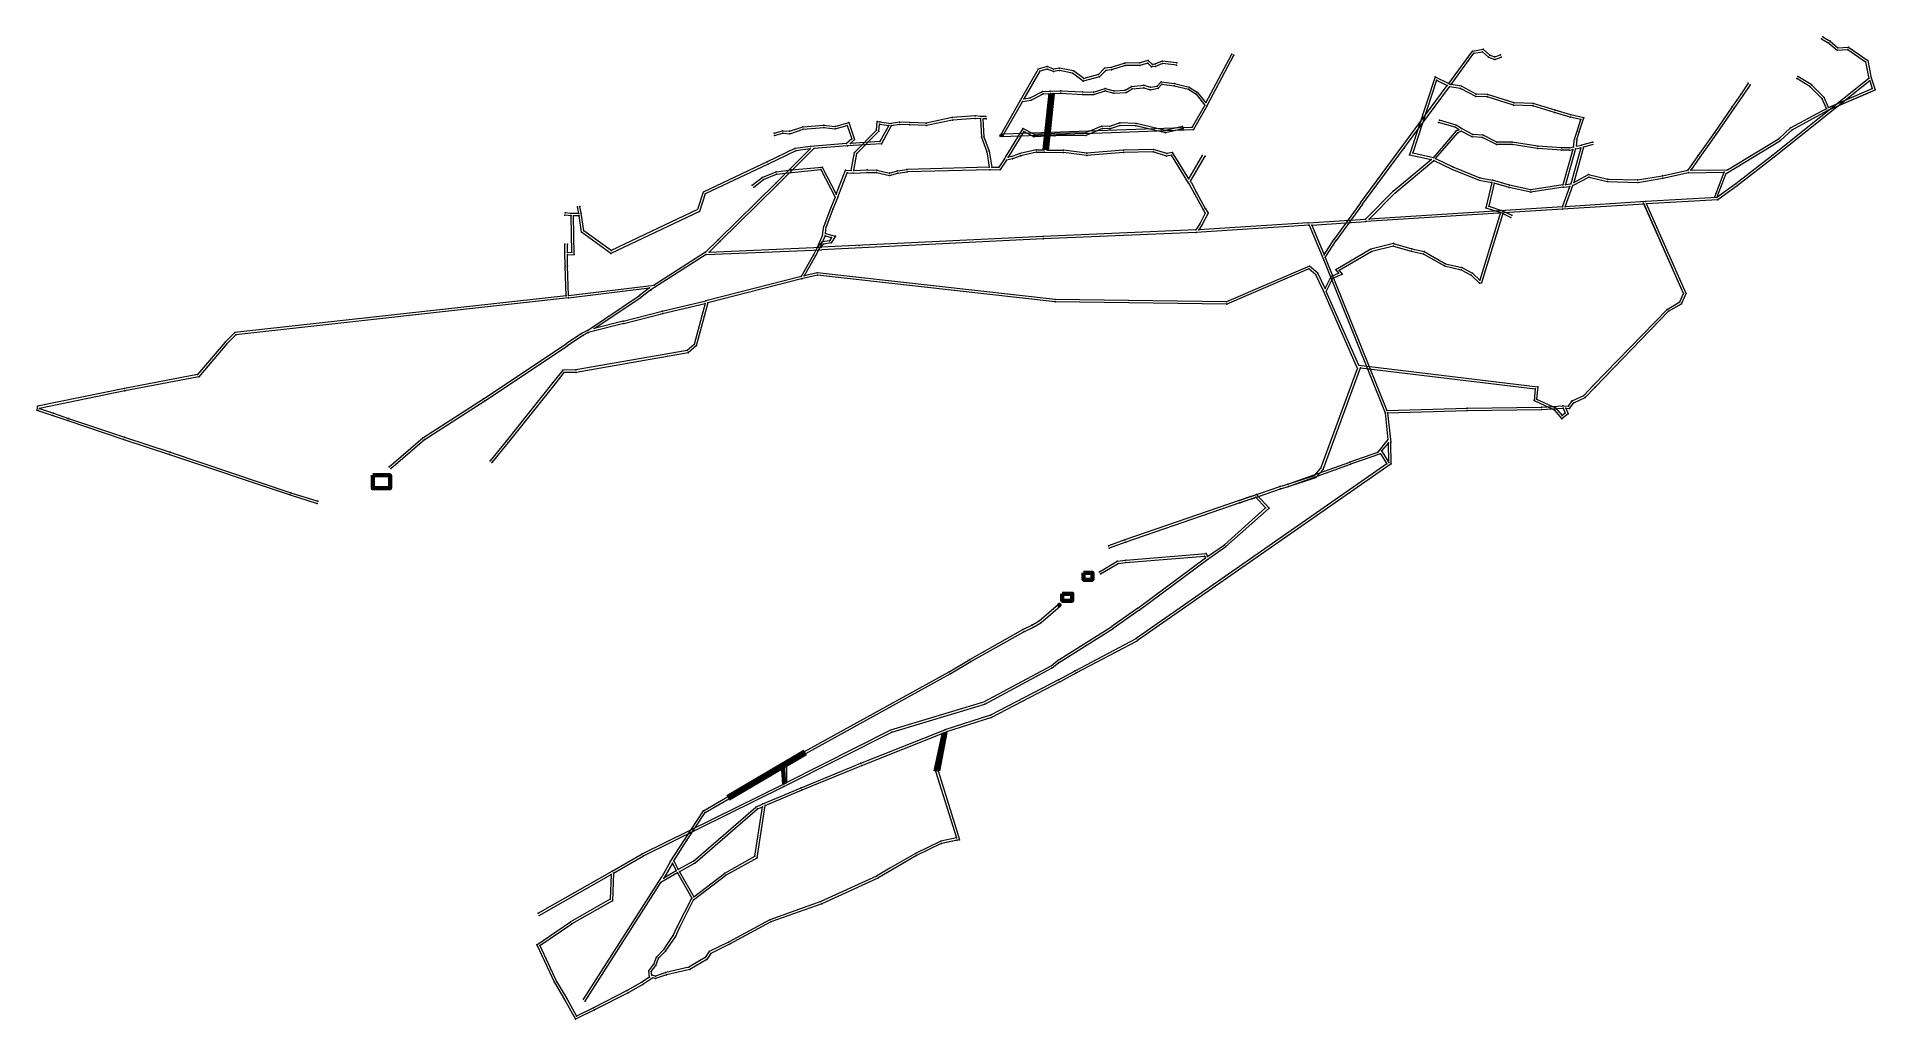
# Model space of a CAD drawing. Header units: millimetres. Extents: x 406988 to 409288, y 4525530 to 4526759.
import ezdxf

# ---------------------------------------------------------------- set-up
doc = ezdxf.new("R2010")
doc.units = ezdxf.units.MM
doc.layers.add('INIT_COORD', color=6, linetype='Continuous', lineweight=100)
doc.layers.add('YENI_YENI_NOKTA', color=6, linetype='Continuous', lineweight=100)

msp = doc.modelspace()

# ---------------------------------------------------------------- linework, layer by layer
at = {"layer": 'INIT_COORD'}
msp.add_point((408267.4, 4526048, 586.5), dxfattribs=at)
at = {"layer": 'YENI_YENI_NOKTA', "lineweight": 0}
for p, q in [((408784.3, 4526741.1, 409.7), (408797.8, 4526743.4, 409.6)), ((408797.8, 4526743.4, 409.6), (408806, 4526736, 409.6)), ((409221, 4526756.4, 416.6), (409229.9, 4526750.8, 416.6)), ((409221, 4526756.4, 416.6), (409229.9, 4526750.8, 416.6)), ((409222.6, 4526758.9, 416.6), (409231.6, 4526753.3, 416.6)), ((409229.9, 4526750.8, 416.6), (409240.4, 4526742, 416.4)), ((409229.9, 4526750.8, 416.6), (409240.4, 4526742, 416.4)), ((409231.6, 4526753.3, 416.6), (409241.5, 4526745.1, 416.4)), ((409241.5, 4526745.1, 416.4), (409254.7, 4526745.8, 416.2)), ((409254.7, 4526745.8, 416.2), (409278.7, 4526729.4, 416.2)), ((408252.4, 4526721.7, 384.4), (408240.9, 4526718.5, 384.4)), ((408260.4, 4526718.4, 384.4), (408252.4, 4526721.7, 384.4)), ((408332.2, 4526720.7, 384.7), (408324, 4526719.5, 384.7)), ((408349.5, 4526726.1, 384.8), (408332.2, 4526720.7, 384.7)), ((408350, 4526723.2, 384.8), (408332.8, 4526717.7, 384.7)), ((408350, 4526723.2, 384.8), (408332.8, 4526717.7, 384.7)), ((408368, 4526726.2, 384.8), (408349.5, 4526726.1, 384.8)), ((408368.4, 4526723.2, 384.8), (408350, 4526723.2, 384.8)), ((408368.4, 4526723.2, 384.8), (408350, 4526723.2, 384.8)), ((408378.8, 4526729.3, 384.9), (408368, 4526726.2, 384.8)), ((408378, 4526725.9, 384.9), (408368.4, 4526723.2, 384.8)), ((408378, 4526725.9, 384.9), (408368.4, 4526723.2, 384.8)), ((408382.9, 4526721.2, 384.9), (408378, 4526725.9, 384.9)), ((408382.9, 4526721.2, 384.9), (408378, 4526725.9, 384.9)), ((408384, 4526724.3, 384.9), (408378.8, 4526729.3, 384.9)), ((408387.8, 4526721.8, 384.9), (408382.9, 4526721.2, 384.9)), ((408387.8, 4526721.8, 384.9), (408382.9, 4526721.2, 384.9)), ((408387.1, 4526724.7, 384.9), (408384, 4526724.3, 384.9)), ((408396.3, 4526728.5, 385), (408387.1, 4526724.7, 384.9)), ((408396.7, 4526725.4, 385), (408387.8, 4526721.8, 384.9)), ((408396.7, 4526725.4, 385), (408387.8, 4526721.8, 384.9)), ((408414.5, 4526726.5, 385.1), (408396.3, 4526728.5, 385)), ((408414.2, 4526723.5, 385.1), (408396.7, 4526725.4, 385)), ((408414.2, 4526723.5, 385.1), (408396.7, 4526725.4, 385)), ((408450.9, 4526676.3, 384.9), (408483.3, 4526737.3, 385.1)), ((408452, 4526672, 384.9), (408485.9, 4526735.9, 385.1)), ((408754.6, 4526700.3, 409.4), (408784.3, 4526741.1, 409.7)), ((408757.5, 4526699.2, 409.4), (408786, 4526738.3, 409.7)), ((408786, 4526738.3, 409.7), (408796.8, 4526740.2, 409.6)), ((408786, 4526738.3, 409.7), (408796.8, 4526740.2, 409.6)), ((408796.8, 4526740.2, 409.6), (408804.4, 4526733.4, 409.6)), ((408796.8, 4526740.2, 409.6), (408804.4, 4526733.4, 409.6)), ((408804.4, 4526733.4, 409.6), (408812.3, 4526730.7, 409.6)), ((408804.4, 4526733.4, 409.6), (408812.3, 4526730.7, 409.6)), ((408806, 4526736, 409.6), (408812.3, 4526733.9, 409.6)), ((408812.3, 4526733.9, 409.6), (408819.4, 4526736.2, 409.6)), ((408812.3, 4526730.7, 409.6), (408820.3, 4526733.4, 409.6)), ((408812.3, 4526730.7, 409.6), (408820.3, 4526733.4, 409.6)), ((409240.4, 4526742, 416.4), (409253.8, 4526742.8, 416.2)), ((409240.4, 4526742, 416.4), (409253.8, 4526742.8, 416.2)), ((409253.8, 4526742.8, 416.2), (409276, 4526727.6, 416.2)), ((409253.8, 4526742.8, 416.2), (409276, 4526727.6, 416.2)), ((409276, 4526727.6, 416.2), (409280.3, 4526706.8, 415.9)), ((409276, 4526727.6, 416.2), (409280.3, 4526706.8, 415.9)), ((409278.7, 4526729.4, 416.2), (409283.2, 4526707.6, 415.9)), ((408240.9, 4526718.5, 384.4), (408218.6, 4526679.4, 384.2)), ((408242.9, 4526716, 384.4), (408223.2, 4526681.2, 384.2)), ((408252.2, 4526718.6, 384.4), (408242.9, 4526716, 384.4)), ((408252.2, 4526718.6, 384.4), (408242.9, 4526716, 384.4)), ((408260.1, 4526715.3, 384.4), (408252.2, 4526718.6, 384.4)), ((408260.1, 4526715.3, 384.4), (408252.2, 4526718.6, 384.4)), ((408267.7, 4526716.8, 384.4), (408260.1, 4526715.3, 384.4)), ((408267.7, 4526716.8, 384.4), (408260.1, 4526715.3, 384.4)), ((408267.7, 4526719.8, 384.4), (408260.4, 4526718.4, 384.4)), ((408285.2, 4526716.3, 384.5), (408267.7, 4526719.8, 384.4)), ((408284, 4526713.5, 384.5), (408267.7, 4526716.8, 384.4)), ((408284, 4526713.5, 384.5), (408267.7, 4526716.8, 384.4)), ((408297.5, 4526703.5, 384.6), (408284, 4526713.5, 384.5)), ((408297.5, 4526703.5, 384.6), (408284, 4526713.5, 384.5)), ((408298.1, 4526706.7, 384.6), (408285.2, 4526716.3, 384.5)), ((408317.9, 4526708.9, 384.7), (408297.5, 4526703.5, 384.6)), ((408317.9, 4526708.9, 384.7), (408297.5, 4526703.5, 384.6)), ((408316.3, 4526711.6, 384.7), (408298.1, 4526706.7, 384.6)), ((408324, 4526719.5, 384.7), (408316.3, 4526711.6, 384.7)), ((408325.5, 4526716.7, 384.7), (408317.9, 4526708.9, 384.7)), ((408325.5, 4526716.7, 384.7), (408317.9, 4526708.9, 384.7)), ((408332.8, 4526717.7, 384.7), (408325.5, 4526716.7, 384.7)), ((408332.8, 4526717.7, 384.7), (408325.5, 4526716.7, 384.7)), ((408357.8, 4526696.7, 384.7), (408373.3, 4526698.3, 384.6)), ((408373.3, 4526698.3, 384.6), (408381.4, 4526695.7, 384.7)), ((408381.4, 4526695.7, 384.7), (408389.8, 4526697.3, 384.7)), ((408389.8, 4526697.3, 384.7), (408394.8, 4526702.7, 384.7)), ((408391.3, 4526694.6, 384.7), (408395.9, 4526699.6, 384.7)), ((408391.3, 4526694.6, 384.7), (408395.9, 4526699.6, 384.7)), ((408394.8, 4526702.7, 384.7), (408411.7, 4526700.6, 384.8)), ((408395.9, 4526699.6, 384.7), (408411.2, 4526697.6, 384.8)), ((408395.9, 4526699.6, 384.7), (408411.2, 4526697.6, 384.8)), ((408411.2, 4526697.6, 384.8), (408428.9, 4526693.2, 384.9)), ((408411.2, 4526697.6, 384.8), (408428.9, 4526693.2, 384.9)), ((408411.7, 4526700.6, 384.8), (408430.1, 4526696, 384.9)), ((408644.3, 4526551.4, 409), (408752.8, 4526697.8, 409.4)), ((408737.6, 4526708.9, 409.3), (408705.7, 4526611.4, 436.8)), ((408739.4, 4526704.7, 409.3), (408709.6, 4526613.6, 436.8)), ((408739.4, 4526704.7, 409.3), (408709.6, 4526613.6, 436.8)), ((408737.6, 4526708.9, 409.3), (408754.6, 4526700.3, 409.4)), ((408739.4, 4526704.7, 409.3), (408752.8, 4526697.8, 409.4)), ((408770.5, 4526697, 409.5), (408757.5, 4526699.2, 409.4)), ((408789.1, 4526687.1, 409.5), (408770.5, 4526697, 409.5)), ((409129.1, 4526700.7, 408.1), (409120.5, 4526687.6, 412.1)), ((409129.1, 4526700.7, 408.1), (409120.5, 4526687.6, 412.1)), ((409131.6, 4526699, 408.1), (409123, 4526686, 412.1)), ((409280.3, 4526706.8, 415.9), (409159.9, 4526610.8, 415.7)), ((409280.3, 4526706.8, 415.9), (409159.9, 4526610.8, 415.7)), ((409281.3, 4526703.8, 415.9), (409161.8, 4526608.5, 415.7)), ((409206.3, 4526696.7, 428.5), (409189.9, 4526706.8, 428.6)), ((409206.3, 4526696.7, 428.5), (409189.9, 4526706.8, 428.6)), ((409207.9, 4526699.3, 428.5), (409191.5, 4526709.3, 428.6)), ((409224.1, 4526683.1, 428.5), (409208.4, 4526698.8, 428.5)), ((409224.1, 4526683.1, 428.5), (409208.4, 4526698.8, 428.5)), ((409281.3, 4526703.8, 415.9), (409284.4, 4526694.2, 415.1)), ((409283.2, 4526707.6, 415.9), (409288.1, 4526692.5, 415.1)), ((408218.6, 4526679.4, 384.2), (408194.6, 4526637.2, 384)), ((408221.3, 4526677.9, 384.2), (408198.1, 4526637.4, 384)), ((408221.3, 4526677.9, 384.2), (408198.1, 4526637.4, 384)), ((408221.3, 4526677.9, 384.2), (408232.1, 4526679.6, 384.2)), ((408221.3, 4526677.9, 384.2), (408232.1, 4526679.6, 384.2)), ((408223.2, 4526681.2, 384.2), (408231.1, 4526682.5, 384.2)), ((408231.1, 4526682.5, 384.2), (408246.4, 4526690.4, 384.3)), ((408232.1, 4526679.6, 384.2), (408247.2, 4526687.4, 384.3)), ((408232.1, 4526679.6, 384.2), (408247.2, 4526687.4, 384.3)), ((408246.4, 4526690.4, 384.3), (408256.2, 4526691, 384.4)), ((408247.2, 4526687.4, 384.3), (408256.3, 4526688.1, 384.4)), ((408256.2, 4526691, 384.4), (408269.3, 4526691.3, 384.4)), ((408259.3, 4526688.1, 384.4), (408269.3, 4526688.3, 384.4)), ((408269.3, 4526691.3, 384.4), (408296.4, 4526689.9, 384.5)), ((408269.3, 4526688.3, 384.4), (408296.3, 4526686.9, 384.5)), ((408269.3, 4526688.3, 384.4), (408296.3, 4526686.9, 384.5)), ((408296.3, 4526686.9, 384.5), (408310.7, 4526686.7, 384.5)), ((408296.3, 4526686.9, 384.5), (408310.7, 4526686.7, 384.5)), ((408296.4, 4526689.9, 384.5), (408310.3, 4526689.7, 384.5)), ((408310.3, 4526689.7, 384.5), (408324.7, 4526694.4, 384.6)), ((408310.7, 4526686.7, 384.5), (408324.8, 4526691.3, 384.6)), ((408310.7, 4526686.7, 384.5), (408324.8, 4526691.3, 384.6)), ((408324.7, 4526694.4, 384.6), (408336.1, 4526691.4, 384.7)), ((408324.8, 4526691.3, 384.6), (408335.8, 4526688.3, 384.7)), ((408324.8, 4526691.3, 384.6), (408335.8, 4526688.3, 384.7)), ((408335.8, 4526688.3, 384.7), (408350.9, 4526689.2, 384.7)), ((408335.8, 4526688.3, 384.7), (408350.9, 4526689.2, 384.7)), ((408336.1, 4526691.4, 384.7), (408350, 4526692.2, 384.7)), ((408350, 4526692.2, 384.7), (408357.8, 4526696.7, 384.7)), ((408350.9, 4526689.2, 384.7), (408358.8, 4526693.8, 384.7)), ((408350.9, 4526689.2, 384.7), (408358.8, 4526693.8, 384.7)), ((408358.8, 4526693.8, 384.7), (408373, 4526695.2, 384.6)), ((408358.8, 4526693.8, 384.7), (408373, 4526695.2, 384.6)), ((408373, 4526695.2, 384.6), (408381.3, 4526692.6, 384.7)), ((408373, 4526695.2, 384.6), (408381.3, 4526692.6, 384.7)), ((408381.3, 4526692.6, 384.7), (408391.3, 4526694.6, 384.7)), ((408381.3, 4526692.6, 384.7), (408391.3, 4526694.6, 384.7)), ((408428.9, 4526693.2, 384.9), (408438.5, 4526687.1, 384.9)), ((408428.9, 4526693.2, 384.9), (408438.5, 4526687.1, 384.9)), ((408430.1, 4526696, 384.9), (408440.5, 4526689.4, 384.9)), ((408438.5, 4526687.1, 384.9), (408449.4, 4526673.4, 384.9)), ((408438.5, 4526687.1, 384.9), (408449.4, 4526673.4, 384.9)), ((408440.5, 4526689.4, 384.9), (408450.9, 4526676.3, 384.9)), ((408646.7, 4526549.6, 409), (408755.5, 4526696.4, 409.4)), ((408646.7, 4526549.6, 409), (408755.5, 4526696.4, 409.4)), ((408769.5, 4526694.2, 409.5), (408755.5, 4526696.4, 409.4)), ((408769.5, 4526694.2, 409.5), (408755.5, 4526696.4, 409.4)), ((408788.3, 4526684.1, 409.5), (408769.5, 4526694.2, 409.5)), ((408788.3, 4526684.1, 409.5), (408769.5, 4526694.2, 409.5)), ((408802.6, 4526683.8, 409.6), (408788.3, 4526684.1, 409.5)), ((408802.6, 4526683.8, 409.6), (408788.3, 4526684.1, 409.5)), ((408803.1, 4526686.8, 409.6), (408789.1, 4526687.1, 409.5)), ((408835.7, 4526673.4, 409.7), (408802.6, 4526683.8, 409.6)), ((408835.7, 4526673.4, 409.7), (408802.6, 4526683.8, 409.6)), ((408836.3, 4526676.4, 409.7), (408803.1, 4526686.8, 409.6)), ((408860.2, 4526675.5, 409.6), (408836.3, 4526676.4, 409.7)), ((408887.8, 4526667.1, 409.7), (408860.2, 4526675.5, 409.6)), ((409120.5, 4526687.6, 412.1), (409108.8, 4526671, 414.4)), ((409120.5, 4526687.6, 412.1), (409108.8, 4526671, 414.4)), ((409123, 4526686, 412.1), (409111.3, 4526669.3, 414.4)), ((409221.6, 4526681.4, 428.5), (409206.3, 4526696.7, 428.5)), ((409221.6, 4526681.4, 428.5), (409206.3, 4526696.7, 428.5)), ((409227, 4526669.3, 427.6), (409221.6, 4526681.4, 428.5)), ((409227, 4526669.3, 427.6), (409221.6, 4526681.4, 428.5)), ((409229.7, 4526670.5, 427.6), (409224.1, 4526683.1, 428.5)), ((409228.2, 4526666.6, 427.6), (409288.1, 4526692.5, 415.1)), ((409228.2, 4526666.6, 427.6), (409285.6, 4526691.5, 415.1)), ((409229.7, 4526670.5, 427.6), (409284.4, 4526694.2, 415.1)), ((407986.9, 4526646.6, 383.8), (408004.2, 4526651.5, 383.7)), ((407986.9, 4526646.6, 383.8), (408004.2, 4526651.5, 383.7)), ((408004.2, 4526651.5, 383.7), (408011.2, 4526630.5, 383.5)), ((408004.2, 4526651.5, 383.7), (408011.2, 4526630.5, 383.5)), ((408038.9, 4526642, 383.8), (408039.7, 4526653, 383.8)), ((408039.7, 4526653, 383.8), (408057.3, 4526650.6, 383.7)), ((408067.4, 4526652, 383.7), (408057.3, 4526650.6, 383.7)), ((408080.6, 4526651.9, 383.2), (408067.4, 4526652, 383.7)), ((408101, 4526650.9, 383.5), (408080.7, 4526651.9, 383.2)), ((408133.3, 4526657.8, 383.9), (408101, 4526650.9, 383.5)), ((408133.8, 4526654.8, 383.9), (408101.2, 4526647.9, 383.5)), ((408162.4, 4526659.9, 384), (408133.3, 4526657.8, 383.9)), ((408162.4, 4526656.8, 384), (408133.8, 4526654.8, 383.9)), ((408169.1, 4526659.1, 384), (408162.4, 4526659.9, 384)), ((408169, 4526656.1, 384), (408162.4, 4526656.8, 384)), ((408169, 4526656.1, 384), (408170.2, 4526633.2, 397.1)), ((408175.6, 4526659.4, 384), (408169.1, 4526659.1, 384)), ((408175.8, 4526656.4, 384), (408172, 4526656.2, 384)), ((408172, 4526656.2, 384), (408173.2, 4526633.8, 397.1)), ((408343.2, 4526651.1, 423.8), (408330.7, 4526646.9, 423.8)), ((408363.5, 4526650.4, 423.7), (408343.2, 4526651.1, 423.8)), ((408449.4, 4526673.4, 384.9), (408433.5, 4526645.7, 384.9)), ((408449.4, 4526673.4, 384.9), (408433.5, 4526645.7, 384.9)), ((408452, 4526672, 384.9), (408435.3, 4526642.8, 384.9)), ((408762.8, 4526645.8, 436.1), (408742, 4526651.9, 436.1)), ((408764.1, 4526648.5, 436.1), (408742.9, 4526654.8, 436.1)), ((408764.1, 4526648.5, 436.1), (408742.9, 4526654.8, 436.1)), ((408859.7, 4526672.6, 409.6), (408835.7, 4526673.4, 409.7)), ((408859.7, 4526672.6, 409.6), (408835.7, 4526673.4, 409.7)), ((408887, 4526664.2, 409.7), (408859.7, 4526672.6, 409.6)), ((408887, 4526664.2, 409.7), (408859.7, 4526672.6, 409.6)), ((408906.5, 4526658.3, 409.8), (408887, 4526664.2, 409.7)), ((408906.5, 4526658.3, 409.8), (408887, 4526664.2, 409.7)), ((408907.3, 4526661.2, 409.8), (408887.8, 4526667.1, 409.7)), ((408919.9, 4526655.4, 409.8), (408906.5, 4526658.3, 409.8)), ((408919.9, 4526655.4, 409.8), (408906.5, 4526658.3, 409.8)), ((408923.8, 4526657.6, 409.8), (408907.3, 4526661.2, 409.8)), ((408915.1, 4526640.8, 414), (408919.9, 4526655.4, 409.8)), ((408915.1, 4526640.8, 414), (408919.9, 4526655.4, 409.8)), ((408917.9, 4526639.9, 414), (408923.8, 4526657.6, 409.8)), ((409108.8, 4526671, 414.4), (409086.9, 4526639, 424.4)), ((409108.8, 4526671, 414.4), (409086.9, 4526639, 424.4)), ((409111.3, 4526669.3, 414.4), (409089.3, 4526637.3, 424.4)), ((409182.3, 4526645.2, 436.4), (409227, 4526669.3, 427.6)), ((409182.3, 4526645.2, 436.4), (409227, 4526669.3, 427.6)), ((409184.1, 4526642.7, 436.4), (409228.4, 4526666.7, 427.6)), ((407910.6, 4526638.5, 384.2), (407921.4, 4526641.2, 384.2)), ((407910.6, 4526638.5, 384.2), (407921.4, 4526641.2, 384.2)), ((407911.3, 4526635.6, 384.2), (407921.7, 4526638.2, 384.2)), ((407921.4, 4526641.2, 384.2), (407930.1, 4526640.7, 384.1)), ((407921.4, 4526641.2, 384.2), (407930.1, 4526640.7, 384.1)), ((407921.7, 4526638.2, 384.2), (407930.5, 4526637.7, 384.1)), ((407930.1, 4526640.7, 384.1), (407946.5, 4526646.3, 384.1)), ((407930.1, 4526640.7, 384.1), (407946.5, 4526646.3, 384.1)), ((407930.5, 4526637.7, 384.1), (407947.1, 4526643.3, 384.1)), ((407946.5, 4526646.3, 384.1), (407973.1, 4526648.5, 383.8)), ((407946.5, 4526646.3, 384.1), (407973.1, 4526648.5, 383.8)), ((407947.1, 4526643.3, 384.1), (407973, 4526645.5, 383.8)), ((407973, 4526645.5, 383.8), (407987.2, 4526643.6, 383.8)), ((407973.1, 4526648.5, 383.8), (407986.9, 4526646.6, 383.8)), ((407973.1, 4526648.5, 383.8), (407986.9, 4526646.6, 383.8)), ((407987.2, 4526643.6, 383.8), (408002.3, 4526647.8, 383.7)), ((408007.8, 4526631.4, 383.5), (408001.4, 4526625.3, 383.5)), ((408002.3, 4526647.8, 383.7), (408007.8, 4526631.4, 383.5)), ((408011.2, 4526630.5, 383.5), (408006.1, 4526625.6, 383.5)), ((408043, 4526628, 383.6), (408006.1, 4526625.6, 383.5)), ((408011.3, 4526614.2, 423.8), (408038.9, 4526642, 383.8)), ((408014.1, 4526612.8, 423.8), (408041.8, 4526640.7, 383.8)), ((408041.8, 4526640.7, 383.8), (408042.4, 4526649.6, 383.8)), ((408042.4, 4526649.6, 383.8), (408054.1, 4526648, 383.7)), ((408054.1, 4526648, 383.7), (408043, 4526628, 383.6)), ((408057.3, 4526647.6, 383.7), (408044.9, 4526625.1, 383.6)), ((408067.6, 4526649, 383.7), (408057.3, 4526647.6, 383.7)), ((408080.6, 4526648.9, 383.2), (408067.6, 4526649, 383.7)), ((408101.2, 4526647.9, 383.5), (408080.6, 4526648.9, 383.2)), ((408170.2, 4526633.2, 397.1), (408176.8, 4526615.1, 408.1)), ((408173.2, 4526633.8, 397.1), (408179.7, 4526615.8, 408.1)), ((408195.6, 4526634.3, 384), (408435.3, 4526642.8, 384.9)), ((408198.1, 4526637.4, 384), (408433.5, 4526645.7, 384.9)), ((408198.1, 4526637.4, 384), (408433.5, 4526645.7, 384.9)), ((408221.8, 4526644.2, 423.5), (408200.7, 4526609.5, 423.5)), ((408222.9, 4526640.3, 423.5), (408203.4, 4526608.2, 423.5)), ((408236.5, 4526636.9, 423.6), (408221.8, 4526644.2, 423.5)), ((408235.8, 4526633.9, 423.6), (408222.9, 4526640.3, 423.5)), ((408235.8, 4526633.9, 423.6), (408222.9, 4526640.3, 423.5)), ((408261.7, 4526635, 423.7), (408235.8, 4526633.9, 423.6)), ((408261.7, 4526635, 423.7), (408235.8, 4526633.9, 423.6)), ((408261.6, 4526638, 423.7), (408236.5, 4526636.9, 423.6)), ((408300.2, 4526638.6, 423.9), (408261.6, 4526638, 423.7)), ((408300.8, 4526635.6, 423.9), (408261.7, 4526635, 423.7)), ((408300.8, 4526635.6, 423.9), (408261.7, 4526635, 423.7)), ((408320.8, 4526647, 423.9), (408300.2, 4526638.6, 423.9)), ((408321.4, 4526644, 423.9), (408300.8, 4526635.6, 423.9)), ((408321.4, 4526644, 423.9), (408300.8, 4526635.6, 423.9)), ((408330.7, 4526646.9, 423.8), (408320.8, 4526647, 423.9)), ((408331.2, 4526643.9, 423.8), (408321.4, 4526644, 423.9)), ((408331.2, 4526643.9, 423.8), (408321.4, 4526644, 423.9)), ((408343.6, 4526648.1, 423.8), (408331.2, 4526643.9, 423.8)), ((408343.6, 4526648.1, 423.8), (408331.2, 4526643.9, 423.8)), ((408363.1, 4526647.4, 423.7), (408343.6, 4526648.1, 423.8)), ((408363.1, 4526647.4, 423.7), (408343.6, 4526648.1, 423.8)), ((408400.2, 4526638.7, 423.9), (408363.1, 4526647.4, 423.7)), ((408400.2, 4526638.7, 423.9), (408363.1, 4526647.4, 423.7)), ((408400.2, 4526641.8, 423.9), (408363.5, 4526650.4, 423.7)), ((408421.7, 4526646.7, 424.2), (408400.2, 4526641.8, 423.9)), ((408422.3, 4526643.7, 424.2), (408400.2, 4526638.7, 423.9)), ((408422.3, 4526643.7, 424.2), (408400.2, 4526638.7, 423.9)), ((408764, 4526641.3, 436), (408735.4, 4526607.8, 436)), ((408738.2, 4526606.5, 436), (408765.9, 4526638.8, 436)), ((408767.2, 4526642.7, 436.1), (408762.8, 4526645.8, 436.1)), ((408767.2, 4526642.7, 436.1), (408764, 4526641.3, 436)), ((408770.4, 4526644.1, 436.1), (408764.1, 4526648.5, 436.1)), ((408770.4, 4526644.1, 436.1), (408764.1, 4526648.5, 436.1)), ((408770.3, 4526640.8, 436.1), (408765.9, 4526638.8, 436)), ((408783.8, 4526633.6, 436.1), (408770.3, 4526640.8, 436.1)), ((408784.6, 4526636.5, 436.1), (408770.4, 4526644.1, 436.1)), ((408784.6, 4526636.5, 436.1), (408770.4, 4526644.1, 436.1)), ((408796.9, 4526633, 436.2), (408783.8, 4526633.6, 436.1)), ((408797.7, 4526636, 436.2), (408784.6, 4526636.5, 436.1)), ((408797.7, 4526636, 436.2), (408784.6, 4526636.5, 436.1)), ((408814.2, 4526624.1, 436.2), (408796.9, 4526633, 436.2)), ((408814.9, 4526627.1, 436.2), (408797.7, 4526636, 436.2)), ((408814.9, 4526627.1, 436.2), (408797.7, 4526636, 436.2)), ((408910.6, 4526621.1, 436.4), (408911.9, 4526630.7, 418.7)), ((408910.6, 4526621.1, 436.4), (408911.9, 4526630.7, 418.7)), ((408911.9, 4526630.7, 418.7), (408915.1, 4526640.8, 414)), ((408911.9, 4526630.7, 418.7), (408915.1, 4526640.8, 414)), ((408914.9, 4526630, 418.7), (408913.9, 4526621.9, 436.4)), ((408914.9, 4526630, 418.7), (408917.9, 4526639.9, 414)), ((409086.9, 4526639, 424.4), (409066.4, 4526610.1, 431.3)), ((409086.9, 4526639, 424.4), (409066.4, 4526610.1, 431.3)), ((409089.3, 4526637.3, 424.4), (409068.9, 4526608.4, 431.3)), ((409101.7, 4526587.9, 437), (409169.8, 4526629.1, 437.3)), ((409103.4, 4526592.4, 437), (409168, 4526631.5, 437.3)), ((409103.4, 4526592.4, 437), (409168, 4526631.5, 437.3)), ((409168, 4526631.5, 437.3), (409182.3, 4526645.2, 436.4)), ((409168, 4526631.5, 437.3), (409182.3, 4526645.2, 436.4)), ((409169.8, 4526629.1, 437.3), (409184.1, 4526642.7, 436.4)), ((407936.8, 4526619.2, 383.1), (407902.1, 4526602.3, 383.4)), ((407937.7, 4526616.3, 383.1), (407903.4, 4526599.6, 383.4)), ((407937.7, 4526616.3, 383.1), (407903.4, 4526599.6, 383.4)), ((407912.7, 4526575.8, 382.8), (407955.7, 4526618.7, 383.1)), ((407914.8, 4526573.7, 382.8), (407960.3, 4526619.1, 383.1)), ((407956.2, 4526621.8, 383.1), (407936.8, 4526619.2, 383.1)), ((407955.7, 4526618.7, 383.1), (407937.7, 4526616.3, 383.1)), ((408001.4, 4526625.3, 383.5), (407956.2, 4526621.8, 383.1)), ((408002.7, 4526622.4, 383.5), (407960.3, 4526619.1, 383.1)), ((408044.9, 4526625.1, 383.6), (408002.7, 4526622.4, 383.5)), ((408007.3, 4526591.6, 423.7), (408011.3, 4526614.2, 423.8)), ((408010.3, 4526591.5, 423.7), (408014.1, 4526612.8, 423.8)), ((408176.8, 4526615.1, 408.1), (408179.9, 4526595.7, 423.4)), ((408179.7, 4526615.8, 408.1), (408182.9, 4526595.7, 423.4)), ((408198.9, 4526606.3, 423.5), (408192, 4526595.9, 423.5)), ((408200.7, 4526609.4, 423.5), (408198.8, 4526606.1, 423.5)), ((408208.8, 4526606.3, 423.5), (408201.4, 4526604.6, 423.5)), ((408208.8, 4526606.3, 423.5), (408201.4, 4526604.6, 423.5)), ((408207.9, 4526609.2, 423.5), (408203.4, 4526608.2, 423.5)), ((408218.4, 4526613.1, 423.5), (408207.9, 4526609.2, 423.5)), ((408219.3, 4526610.2, 423.5), (408208.8, 4526606.3, 423.5)), ((408219.3, 4526610.2, 423.5), (408208.8, 4526606.3, 423.5)), ((408238.7, 4526617.6, 423.2), (408218.4, 4526613.1, 423.5)), ((408239, 4526614.5, 423.2), (408219.3, 4526610.2, 423.5)), ((408239, 4526614.5, 423.2), (408219.3, 4526610.2, 423.5)), ((408238.7, 4526617.6, 423.2), (408248.9, 4526617.4, 423.2)), ((408239, 4526614.5, 423.2), (408249.1, 4526614.4, 423.2)), ((408249.1, 4526614.4, 423.2), (408272.6, 4526614, 423.9)), ((408251.8, 4526617.3, 423.3), (408272.9, 4526617, 423.9)), ((408302, 4526610.3, 423.5), (408272.6, 4526614, 423.9)), ((408302, 4526610.3, 423.5), (408272.6, 4526614, 423.9)), ((408302, 4526613.3, 423.5), (408272.9, 4526617, 423.9)), ((408347.4, 4526617.2, 423.5), (408302, 4526613.3, 423.5)), ((408347.6, 4526614.2, 423.5), (408302, 4526610.3, 423.5)), ((408347.6, 4526614.2, 423.5), (408302, 4526610.3, 423.5)), ((408385.4, 4526617.9, 423.5), (408347.6, 4526617.2, 423.5)), ((408384.9, 4526614.9, 423.5), (408347.6, 4526614.2, 423.5)), ((408384.9, 4526614.9, 423.5), (408347.6, 4526614.2, 423.5)), ((408401.7, 4526609.8, 423.5), (408384.9, 4526614.9, 423.5)), ((408401.7, 4526609.8, 423.5), (408384.9, 4526614.9, 423.5)), ((408401.9, 4526612.9, 423.5), (408385.4, 4526617.9, 423.5)), ((408407.7, 4526610.9, 423.5), (408401.7, 4526609.8, 423.5)), ((408407.7, 4526610.9, 423.5), (408401.7, 4526609.8, 423.5)), ((408409.2, 4526614.3, 423.5), (408401.9, 4526612.9, 423.5)), ((408429.7, 4526575.4, 424), (408407.7, 4526610.9, 423.5)), ((408429.7, 4526575.4, 424), (408407.7, 4526610.9, 423.5)), ((408429.6, 4526581.2, 424), (408409.2, 4526614.3, 423.5)), ((408429.6, 4526581.2, 424), (408447.2, 4526611.3, 424)), ((408431.4, 4526578.3, 424), (408449.8, 4526609.8, 424)), ((408685, 4526565.7, 436.2), (408732.5, 4526605.4, 436)), ((408705.7, 4526611.4, 436.8), (408732.5, 4526605.4, 436)), ((408709.6, 4526613.6, 436.8), (408735.4, 4526607.8, 436)), ((408738.2, 4526606.5, 436), (408759.8, 4526596.2, 436)), ((408833.9, 4526624.1, 436.3), (408814.2, 4526624.1, 436.2)), ((408834.1, 4526627.1, 436.3), (408814.9, 4526627.1, 436.2)), ((408834.1, 4526627.1, 436.3), (408814.9, 4526627.1, 436.2)), ((408865.6, 4526619.2, 436.3), (408833.9, 4526624.1, 436.3)), ((408866.1, 4526622.2, 436.3), (408834.1, 4526627.1, 436.3)), ((408866.1, 4526622.2, 436.3), (408834.1, 4526627.1, 436.3)), ((408895.7, 4526617.2, 436.4), (408865.9, 4526619.2, 436.3)), ((408895.8, 4526620.2, 436.4), (408866.1, 4526622.2, 436.3)), ((408895.8, 4526620.2, 436.4), (408866.1, 4526622.2, 436.3)), ((408905.5, 4526616.9, 436.4), (408895.7, 4526617.2, 436.4)), ((408905.3, 4526619.9, 436.4), (408895.8, 4526620.2, 436.4)), ((408905.3, 4526619.9, 436.4), (408895.8, 4526620.2, 436.4)), ((408909.7, 4526617.8, 436.4), (408897.5, 4526573.7, 436.5)), ((408913, 4526618.6, 436.4), (408900.7, 4526574.1, 436.5)), ((408905.3, 4526619.9, 436.4), (408910.6, 4526621.1, 436.4)), ((408905.3, 4526619.9, 436.4), (408910.6, 4526621.1, 436.4)), ((408905.5, 4526616.9, 436.4), (408909.7, 4526617.8, 436.4)), ((408919.9, 4526620.2, 436.7), (408907.4, 4526574.8, 436.5)), ((408923.3, 4526621, 436.7), (408911, 4526576.7, 436.5)), ((408913, 4526618.6, 436.4), (408913.3, 4526618.6, 436.7)), ((408913.3, 4526618.6, 436.4), (408919.9, 4526620.2, 436.7)), ((408913.9, 4526621.9, 436.4), (408920.8, 4526623.5, 436.7)), ((408934.7, 4526627, 436.8), (408920.8, 4526623.5, 436.7)), ((408934.7, 4526627, 436.8), (408920.8, 4526623.5, 436.7)), ((408935.4, 4526624.1, 436.8), (408923.3, 4526621, 436.7)), ((409066.4, 4526610.1, 431.3), (409053.9, 4526591.9, 437)), ((409066.4, 4526610.1, 431.3), (409053.9, 4526591.9, 437)), ((409068.9, 4526608.4, 431.3), (409057.6, 4526591.9, 437)), ((409159.9, 4526610.8, 415.7), (409113.8, 4526574.8, 436.8)), ((409159.9, 4526610.8, 415.7), (409113.8, 4526574.8, 436.8)), ((409161.8, 4526608.5, 415.7), (409115.6, 4526572.4, 436.8)), ((407902.1, 4526602.3, 383.4), (407822, 4526564.6, 383.5)), ((407903.4, 4526599.6, 383.4), (407824.5, 4526562.5, 383.5)), ((407903.4, 4526599.6, 383.4), (407824.5, 4526562.5, 383.5)), ((407883.3, 4526573.2, 424), (407895.9, 4526583.1, 424)), ((407895.9, 4526583.1, 424), (407913.2, 4526590, 424)), ((407897.5, 4526580.5, 424), (407913.9, 4526587.1, 424)), ((407913.2, 4526590, 424), (407932, 4526592.3, 423.9)), ((407913.9, 4526587.1, 424), (407932.3, 4526589.3, 423.9)), ((407932, 4526592.3, 423.9), (407971, 4526596, 423.6)), ((407932.3, 4526589.3, 423.9), (407969.3, 4526592.8, 423.6)), ((407969.3, 4526592.8, 423.6), (407987.1, 4526558.3, 423.4)), ((407971, 4526596, 423.6), (407988.5, 4526562, 423.4)), ((407988.5, 4526562, 423.4), (408000.2, 4526592, 423.7)), ((407990.4, 4526558.4, 423.4), (408002.2, 4526588.9, 423.7)), ((408000.2, 4526592, 423.7), (408007.3, 4526591.6, 423.7)), ((408002.2, 4526588.9, 423.7), (408009.8, 4526588.5, 423.7)), ((408009.8, 4526588.5, 423.7), (408027.2, 4526589.3, 423.6)), ((408010.3, 4526591.5, 423.7), (408027.2, 4526592.3, 423.6)), ((408027.2, 4526592.3, 423.6), (408039, 4526592.1, 423.6)), ((408027.2, 4526589.3, 423.6), (408038.6, 4526589.1, 423.6)), ((408027.2, 4526589.3, 423.6), (408038.6, 4526589.1, 423.6)), ((408038.6, 4526589.1, 423.6), (408055.2, 4526585.3, 423.7)), ((408038.6, 4526589.1, 423.6), (408055.2, 4526585.3, 423.7)), ((408039, 4526592.1, 423.6), (408055.1, 4526588.4, 423.7)), ((408055.1, 4526588.4, 423.7), (408064.9, 4526591.4, 423.7)), ((408055.2, 4526585.3, 423.7), (408065.5, 4526588.4, 423.7)), ((408055.2, 4526585.3, 423.7), (408065.5, 4526588.4, 423.7)), ((408064.9, 4526591.4, 423.7), (408076.8, 4526593, 423.7)), ((408065.5, 4526588.4, 423.7), (408077.1, 4526590, 423.7)), ((408065.5, 4526588.4, 423.7), (408077.1, 4526590, 423.7)), ((408179.9, 4526595.7, 423.4), (408076.8, 4526593, 423.7)), ((408180.4, 4526592.7, 423.4), (408077.1, 4526590, 423.7)), ((408180.4, 4526592.7, 423.4), (408193.6, 4526592.9, 423.5)), ((408182.9, 4526595.7, 423.4), (408192, 4526595.9, 423.5)), ((408201.4, 4526604.6, 423.5), (408193.6, 4526592.9, 423.5)), ((408201.4, 4526604.6, 423.5), (408193.6, 4526592.9, 423.5)), ((408687, 4526563.4, 436.2), (408735.8, 4526604.3, 436)), ((408735.8, 4526604.3, 436), (408758.5, 4526593.4, 436)), ((408758.5, 4526593.4, 436), (408792.6, 4526579.6, 436.1)), ((408759.8, 4526596.2, 436), (408793.5, 4526582.5, 436.1)), ((408759.8, 4526596.2, 436), (408793.5, 4526582.5, 436.1)), ((408793.5, 4526582.5, 436.1), (408809.3, 4526579.5, 436.2)), ((408793.5, 4526582.5, 436.1), (408809.3, 4526579.5, 436.2)), ((408909.8, 4526572.7, 436.5), (408929.9, 4526583.4, 436.5)), ((408911, 4526576.7, 436.5), (408929.5, 4526586.6, 436.5)), ((408929.5, 4526586.6, 436.5), (408953.6, 4526580.8, 436.5)), ((408929.5, 4526586.6, 436.5), (408953.6, 4526580.8, 436.5)), ((408929.9, 4526583.4, 436.5), (408953.2, 4526577.8, 436.5)), ((408990.8, 4526579.8, 437.4), (409022, 4526584.9, 437.1)), ((408990.8, 4526579.8, 437.4), (409022, 4526584.9, 437.1)), ((408991, 4526576.8, 437.4), (409022.6, 4526581.9, 437.1)), ((409022, 4526584.9, 437.1), (409053.9, 4526591.9, 437)), ((409022, 4526584.9, 437.1), (409053.9, 4526591.9, 437)), ((409022.6, 4526581.9, 437.1), (409054.6, 4526589, 437)), ((409054, 4526588.9, 437), (409099.1, 4526589.4, 437)), ((409057.6, 4526591.9, 437), (409103.4, 4526592.4, 437)), ((409087.3, 4526558.9, 436.8), (409099.1, 4526589.4, 437)), ((409090.1, 4526557.8, 436.8), (409101.7, 4526587.9, 437)), ((407822, 4526564.6, 383.5), (407814.9, 4526542.7, 383.5)), ((407824.5, 4526562.5, 383.5), (407817.3, 4526540.5, 383.5)), ((407824.5, 4526562.5, 383.5), (407817.3, 4526540.5, 383.5)), ((407840.7, 4526504.8, 433.2), (407912.7, 4526575.8, 382.8)), ((407840.7, 4526504.8, 433.2), (407912.7, 4526575.8, 382.8)), ((407842.8, 4526502.7, 433.2), (407914.8, 4526573.6, 382.8)), ((407885.2, 4526570.8, 424), (407897.5, 4526580.5, 424)), ((408429.7, 4526575.4, 424), (408436.4, 4526562.6, 424.2)), ((408429.7, 4526575.4, 424), (408436.4, 4526562.6, 424.2)), ((408432.3, 4526576.9, 424), (408431.4, 4526578.3, 423.5)), ((408432.3, 4526576.9, 424), (408439.1, 4526564, 424.2)), ((408436.4, 4526562.6, 424.2), (408447.3, 4526542.8, 434.7)), ((408436.4, 4526562.6, 424.2), (408447.3, 4526542.8, 434.7)), ((408439.1, 4526564, 424.2), (408449.9, 4526544.3, 434.7)), ((408685, 4526565.7, 436.2), (408650.5, 4526530.7, 435.8)), ((408685, 4526565.7, 436.2), (408650.5, 4526530.7, 435.8)), ((408687.1, 4526563.5, 436.2), (408655, 4526531, 435.8)), ((408792.6, 4526579.6, 436.1), (408808.7, 4526576.5, 436.2)), ((408808.7, 4526576.5, 436.2), (408801.2, 4526545.1, 446)), ((408811.5, 4526575.7, 436.2), (408804.7, 4526547.1, 446)), ((408830.7, 4526573.2, 436.4), (408809.3, 4526579.5, 436.2)), ((408830.7, 4526573.2, 436.4), (408809.3, 4526579.5, 436.2)), ((408830, 4526570.3, 436.4), (408811.5, 4526575.7, 436.2)), ((408857.3, 4526564.6, 436.1), (408830, 4526570.3, 436.4)), ((408857.3, 4526567.6, 436.1), (408830.7, 4526573.2, 436.4)), ((408857.3, 4526567.6, 436.1), (408830.7, 4526573.2, 436.4)), ((408897.5, 4526573.7, 436.5), (408857.3, 4526567.6, 436.1)), ((408897.5, 4526573.7, 436.5), (408857.3, 4526567.6, 436.1)), ((408897.9, 4526570.7, 436.5), (408857.3, 4526564.6, 436.1)), ((408896.9, 4526546.2, 436.6), (408906.2, 4526571.7, 436.5)), ((408897.9, 4526570.7, 436.5), (408906.2, 4526571.7, 436.5)), ((408900.2, 4526546.4, 436.6), (408909.8, 4526572.7, 436.5)), ((408900.7, 4526574.1, 436.5), (408907.4, 4526574.8, 436.5)), ((408953.2, 4526577.8, 436.5), (408991, 4526576.8, 437.4)), ((408953.6, 4526580.8, 436.5), (408990.8, 4526579.8, 437.4)), ((408953.6, 4526580.8, 436.5), (408990.8, 4526579.8, 437.4)), ((409113.8, 4526574.8, 436.8), (409090.1, 4526557.8, 436.8)), ((409113.8, 4526574.8, 436.8), (409090.1, 4526557.8, 436.8)), ((409115.6, 4526572.4, 436.8), (409091.2, 4526554.9, 436.8)), ((407656.6, 4526537.8, 384.1), (407649.4, 4526538.7, 384.1)), ((407656.6, 4526537.8, 384.1), (407649.4, 4526538.7, 384.1)), ((407666.3, 4526537.8, 383.9), (407656.6, 4526537.8, 384.1)), ((407666.3, 4526537.8, 383.9), (407664.7, 4526546.2, 383.9)), ((407666.3, 4526537.8, 383.9), (407664.7, 4526546.2, 383.9)), ((407669.3, 4526538.3, 383.9), (407667.6, 4526546.8, 383.9)), ((407672.5, 4526516.2, 383.9), (407669.3, 4526538.3, 383.9)), ((407817.3, 4526540.5, 383.5), (407706.4, 4526487.9, 383.8)), ((407817.3, 4526540.5, 383.5), (407706.4, 4526487.9, 383.8)), ((407814.9, 4526542.7, 383.5), (407706.8, 4526491.4, 383.8)), ((407981.3, 4526544.2, 423.4), (407973, 4526521.9, 433.5)), ((407984.1, 4526543.1, 423.4), (407976, 4526521.2, 433.5)), ((407987.1, 4526558.3, 423.4), (407981.3, 4526544.2, 423.4)), ((407990.4, 4526558.4, 423.4), (407984.1, 4526543.1, 423.4)), ((408450.1, 4526538.3, 434.7), (408443.3, 4526524.8, 434.6)), ((408450.1, 4526538.3, 434.7), (408443.3, 4526524.8, 434.6)), ((408453.6, 4526538.5, 434.7), (408445.9, 4526523.3, 434.6)), ((408447.3, 4526542.8, 434.7), (408450.1, 4526538.3, 434.7)), ((408447.3, 4526542.8, 434.7), (408450.1, 4526538.3, 434.7)), ((408449.8, 4526544.4, 434.7), (408453.6, 4526538.5, 434.7)), ((408644.3, 4526551.4, 409), (408611.1, 4526505.8, 436)), ((408646.7, 4526549.6, 409), (408613.6, 4526504.1, 436)), ((408646.7, 4526549.6, 409), (408613.6, 4526504.1, 436)), ((408897.1, 4526543.2, 436.6), (408650.7, 4526527.7, 435.8)), ((408896.9, 4526546.2, 436.6), (408655, 4526531, 435.8)), ((408819.5, 4526539, 446.2), (408793.6, 4526454.5, 465)), ((408819.5, 4526539, 446.2), (408793.6, 4526454.5, 465)), ((408822.2, 4526537.7, 446.2), (408795.6, 4526451, 465)), ((408801.2, 4526545.1, 446), (408819.5, 4526539, 446.2)), ((408801.2, 4526545.1, 446), (408819.5, 4526539, 446.2)), ((408804.7, 4526547.1, 446), (408820.6, 4526541.8, 446.2)), ((408820.6, 4526541.8, 446.2), (408833.7, 4526535.8, 446.1)), ((408822.2, 4526537.7, 446.2), (408832.4, 4526533, 446.1)), ((408998.9, 4526549.6, 436.7), (408897.1, 4526543.2, 436.6)), ((409000.8, 4526552.8, 436.7), (408900.2, 4526546.4, 436.6)), ((409048.4, 4526437.7, 436.9), (408998, 4526551.5, 436.7)), ((409048.4, 4526437.7, 436.9), (408998.9, 4526549.6, 436.7)), ((409090.1, 4526557.8, 436.8), (409000.8, 4526552.8, 436.7)), ((409090.1, 4526557.8, 436.8), (409000.8, 4526552.8, 436.7)), ((409091.2, 4526554.9, 436.8), (409002.1, 4526549.8, 436.7)), ((409051.7, 4526437.7, 436.9), (409002.1, 4526549.8, 436.7)), ((407656.7, 4526534.8, 384.1), (407649, 4526535.8, 384.1)), ((407657.5, 4526489.6, 425), (407656.7, 4526534.8, 384.1)), ((407660.5, 4526486.8, 425), (407659.7, 4526534.8, 384.1)), ((407666.8, 4526534.8, 383.9), (407659.7, 4526534.8, 384.1)), ((407669.7, 4526514.5, 383.9), (407666.8, 4526534.8, 383.9)), ((407706.4, 4526487.9, 383.8), (407669.7, 4526514.5, 383.9)), ((407706.4, 4526487.9, 383.8), (407669.7, 4526514.5, 383.9)), ((407706.8, 4526491.4, 383.8), (407672.5, 4526516.2, 383.9)), ((407971.4, 4526510.7, 433.4), (407973, 4526521.9, 433.5)), ((407974.8, 4526513, 433.4), (407976, 4526521.2, 433.5)), ((407974.8, 4526513, 433.4), (407987.5, 4526509.7, 440)), ((408438.4, 4526517.3, 434.5), (408247.2, 4526509.1, 433.9)), ((408438.4, 4526517.3, 434.5), (408247.2, 4526509.1, 433.9)), ((408438.5, 4526514.3, 434.5), (408247.3, 4526506.1, 433.9)), ((408443.3, 4526524.8, 434.6), (408438.4, 4526517.3, 434.5)), ((408443.3, 4526524.8, 434.6), (408438.4, 4526517.3, 434.5)), ((408580, 4526523.2, 435.4), (408438.5, 4526514.3, 434.5)), ((408578.8, 4526526.1, 435.4), (408442.1, 4526517.5, 434.5)), ((408445.9, 4526523.3, 434.6), (408442.1, 4526517.5, 434.5)), ((408578.8, 4526526.1, 435.4), (408650.5, 4526530.7, 435.8)), ((408578.8, 4526526.1, 435.4), (408650.5, 4526530.7, 435.8)), ((408580, 4526523.2, 435.4), (408598.2, 4526479.6, 435.7)), ((408583.2, 4526523.4, 435.4), (408650.7, 4526527.7, 435.8)), ((408583.2, 4526523.4, 435.4), (408598.7, 4526486.1, 435.7)), ((407649.1, 4526489.2, 425), (407649.1, 4526499.5, 425)), ((407652.1, 4526489.3, 425), (407652.1, 4526499.5, 425)), ((407652.1, 4526489.3, 425), (407652.1, 4526499.5, 425)), ((407824.9, 4526489.5, 433.2), (407840.7, 4526504.8, 433.2)), ((407824.9, 4526489.5, 433.2), (407840.7, 4526504.8, 433.2)), ((407825.8, 4526486.5, 433.2), (407969.8, 4526492.6, 433.4)), ((407829.4, 4526489.7, 433.2), (407842.8, 4526502.7, 433.2)), ((407829.4, 4526489.7, 433.2), (407969.6, 4526495.6, 433.4)), ((407964.6, 4526495.5, 453.4), (407959.9, 4526486.2, 460.4)), ((407967.1, 4526493.8, 453.4), (407962.5, 4526484.8, 460.4)), ((407971.4, 4526510.7, 433.4), (407964.6, 4526495.5, 453.4)), ((407970.8, 4526502.4, 445.9), (407964.6, 4526495.5, 453.4)), ((407974.4, 4526510, 433.4), (407967.1, 4526493.8, 453.4)), ((407972.3, 4526499.6, 445.9), (407967.1, 4526493.8, 453.4)), ((408247.2, 4526509.1, 433.9), (407969.6, 4526495.6, 433.4)), ((408247.2, 4526509.1, 433.9), (407969.6, 4526495.6, 433.4)), ((408247.3, 4526506.1, 433.9), (407969.8, 4526492.6, 433.4)), ((407980.1, 4526503.9, 440), (407970.8, 4526502.4, 445.9)), ((407981.9, 4526501.2, 440), (407972.3, 4526499.6, 445.9)), ((407974.4, 4526510, 433.4), (407982.7, 4526507.8, 440)), ((407982.7, 4526507.8, 440), (407980.1, 4526503.9, 440)), ((407987.5, 4526509.7, 440), (407981.9, 4526501.2, 440)), ((408598.7, 4526486.1, 435.7), (408611.1, 4526505.8, 436)), ((408600.1, 4526482.8, 435.7), (408613.6, 4526504.1, 436)), ((408657.3, 4526493.2, 465.3), (408613.4, 4526467.6, 480.7)), ((408657.3, 4526493.2, 465.3), (408613.4, 4526467.6, 480.7)), ((408658.5, 4526490.4, 465.3), (408617.7, 4526466.6, 480.7)), ((408685.6, 4526500.2, 465.2), (408657.3, 4526493.2, 465.3)), ((408685.6, 4526500.2, 465.2), (408657.3, 4526493.2, 465.3)), ((408685.6, 4526497.1, 465.2), (408658.5, 4526490.4, 465.3)), ((408685.6, 4526500.2, 465.2), (408708.3, 4526493.6, 465.5)), ((408685.6, 4526500.2, 465.2), (408708.3, 4526493.6, 465.5)), ((408685.6, 4526497.1, 465.2), (408707.6, 4526490.7, 465.5)), ((408707.6, 4526490.7, 465.5), (408722.8, 4526487.6, 465.4)), ((408708.3, 4526493.6, 465.5), (408723.9, 4526490.5, 465.4)), ((408708.3, 4526493.6, 465.5), (408723.9, 4526490.5, 465.4)), ((408723.9, 4526490.5, 465.4), (408750.6, 4526475.1, 465.5)), ((408723.9, 4526490.5, 465.4), (408750.6, 4526475.1, 465.5)), ((407649.3, 4526472, 433.5), (407649.1, 4526489.3, 425)), ((407650.6, 4526435.1, 433.1), (407649.3, 4526472, 433.5)), ((407652.1, 4526489.3, 425), (407657.5, 4526489.6, 425)), ((407652.1, 4526486.3, 425), (407660.5, 4526486.8, 425)), ((407652.3, 4526472.1, 433.5), (407652.1, 4526486.3, 425)), ((407653.6, 4526435.5, 433.1), (407652.3, 4526472.1, 433.5)), ((407825.8, 4526486.5, 433.2), (407756.4, 4526442.2, 433.1)), ((407824.9, 4526489.5, 433.2), (407760.5, 4526448.4, 433.1)), ((407959.9, 4526486.2, 460.4), (407944.4, 4526459, 478.7)), ((407962.5, 4526484.8, 460.4), (407948.4, 4526459.9, 478.7)), ((408580.4, 4526472.1, 481), (408476.5, 4526427.6, 480.2)), ((408580.4, 4526472.1, 481), (408476.5, 4526427.6, 480.2)), ((408579.8, 4526468.6, 481), (408477.1, 4526424.6, 480.2)), ((408588.3, 4526461.3, 480.6), (408579.8, 4526468.6, 481)), ((408590.7, 4526463.2, 480.6), (408580.4, 4526472.1, 481)), ((408590.7, 4526463.2, 480.6), (408580.4, 4526472.1, 481)), ((408598.2, 4526479.6, 435.7), (408675, 4526288.4, 435.7)), ((408600.1, 4526482.8, 435.7), (408677, 4526291.4, 435.7)), ((408613.4, 4526467.6, 480.7), (408616.6, 4526463.1, 480.7)), ((408613.4, 4526467.6, 480.7), (408616.6, 4526463.1, 480.7)), ((408722.8, 4526487.6, 465.4), (408749.5, 4526472.3, 465.5)), ((408749.5, 4526472.3, 465.5), (408770, 4526467.6, 465.4)), ((408750.6, 4526475.1, 465.5), (408771.1, 4526470.4, 465.4)), ((408750.6, 4526475.1, 465.5), (408771.1, 4526470.4, 465.4)), ((408770, 4526467.6, 465.4), (408782.5, 4526460.8, 465.1)), ((408771.1, 4526470.4, 465.4), (408784.3, 4526463.2, 465.1)), ((408771.1, 4526470.4, 465.4), (408784.3, 4526463.2, 465.1)), ((407653.6, 4526435.5, 433.1), (407760.5, 4526448.4, 433.1)), ((407653.7, 4526432.5, 433.1), (407754.7, 4526444.7, 433.1)), ((407754.7, 4526444.7, 433.1), (407742.3, 4526435.5, 433)), ((407944.4, 4526459, 478.7), (407825.3, 4526428.7, 478.1)), ((407945.1, 4526456, 478.7), (407827.8, 4526426.2, 478.1)), ((407964.9, 4526460.8, 478.8), (407945.1, 4526456, 478.7)), ((407945.2, 4526456.1, 478.7), (407945.1, 4526456, 478.1)), ((407964.7, 4526463.8, 478.8), (407948.4, 4526459.9, 478.7)), ((408262.3, 4526430.4, 479.5), (407964.7, 4526463.8, 478.8)), ((408262.3, 4526430.4, 479.5), (407964.7, 4526463.8, 478.8)), ((408262.1, 4526427.4, 479.5), (407964.9, 4526460.8, 478.8)), ((408597.1, 4526442.8, 480.6), (408588.3, 4526461.3, 480.6)), ((408599.9, 4526444, 480.6), (408590.7, 4526463.2, 480.6)), ((408599.9, 4526444, 480.6), (408590.7, 4526463.2, 480.6)), ((408599.9, 4526444, 480.6), (408607.4, 4526459.2, 480.7)), ((408599.9, 4526444, 480.6), (408607.4, 4526459.2, 480.7)), ((408601.4, 4526440.5, 480.6), (408609.6, 4526456.9, 480.7)), ((408607.4, 4526459.2, 480.7), (408616.6, 4526463.1, 480.7)), ((408607.4, 4526459.2, 480.7), (408616.6, 4526463.1, 480.7)), ((408609.6, 4526456.9, 480.7), (408621.2, 4526461.8, 480.7)), ((408617.7, 4526466.6, 480.7), (408621.2, 4526461.8, 480.7)), ((408793.3, 4526450.6, 465), (408782.5, 4526460.8, 465.1)), ((408793.6, 4526454.5, 465), (408784.3, 4526463.2, 465.1)), ((408793.6, 4526454.5, 465), (408784.3, 4526463.2, 465.1)), ((408793.3, 4526450.6, 463.3), (408795.6, 4526451, 462.7)), ((407650.6, 4526435.1, 433.1), (407236, 4526389.1, 435.3)), ((407653.7, 4526432.5, 433.1), (407237.4, 4526386.2, 435.3)), ((407653.7, 4526432.5, 433.1), (407237.4, 4526386.2, 435.3)), ((407677.1, 4526391.7, 478), (407742.3, 4526435.5, 433)), ((407685.8, 4526394, 478), (407744.1, 4526433, 433)), ((407756.4, 4526442.2, 433.1), (407744.1, 4526433, 433)), ((407756.4, 4526442.2, 433.2), (407756.3, 4526442.1, 433.1)), ((407756.5, 4526442.3, 433.1), (407756.4, 4526442.2, 433)), ((407770.6, 4526415.6, 478.1), (407825.3, 4526428.7, 478.1)), ((407770.6, 4526415.6, 478.1), (407825.3, 4526428.7, 478.1)), ((407771.3, 4526412.7, 478.1), (407824.4, 4526425.4, 478.1)), ((407824.4, 4526425.4, 478.1), (407820.2, 4526409.7, 478.1)), ((407827.8, 4526426.2, 478.1), (407823.1, 4526408.9, 478.1)), ((408477.1, 4526424.6, 480.2), (408262.1, 4526427.4, 479.5)), ((408476.5, 4526427.6, 480.2), (408262.3, 4526430.4, 479.5)), ((408476.5, 4526427.6, 480.2), (408262.3, 4526430.4, 479.5)), ((408640.6, 4526344, 480.1), (408597.1, 4526442.8, 480.6)), ((408642.1, 4526348.1, 480.1), (408601.4, 4526440.5, 480.6)), ((409027.7, 4526417.9, 436.8), (409043.5, 4526427.2, 436.8)), ((409029.6, 4526415.6, 436.8), (409045.8, 4526425.1, 436.8)), ((409029.6, 4526415.6, 436.8), (409045.8, 4526425.1, 436.8)), ((409043.5, 4526427.2, 436.8), (409048.4, 4526437.7, 436.9)), ((409045.8, 4526425.1, 436.8), (409051.7, 4526437.7, 436.9)), ((409045.8, 4526425.1, 436.8), (409051.7, 4526437.7, 436.9)), ((407722.7, 4526400.3, 478), (407678.2, 4526388.9, 478)), ((407722, 4526403.2, 478), (407685.8, 4526394, 478)), ((407722, 4526403.2, 478), (407770.6, 4526415.6, 478.1)), ((407722, 4526403.2, 478), (407770.6, 4526415.6, 478.1)), ((407722.7, 4526400.3, 478), (407771.4, 4526412.7, 478.1)), ((407820.2, 4526409.7, 478.1), (407810.6, 4526374, 517.4)), ((407820.2, 4526409.7, 478.1), (407810.6, 4526374, 517.4)), ((407823.1, 4526408.9, 478.1), (407813.3, 4526372.3, 517.4)), ((408935.4, 4526322.8, 436.8), (409027.7, 4526417.9, 436.8)), ((408937.6, 4526320.8, 436.8), (409029.6, 4526415.6, 436.8)), ((408937.6, 4526320.8, 436.8), (409029.6, 4526415.6, 436.8)), ((407223.9, 4526377, 435.3), (407189.6, 4526336.4, 435.6)), ((407226.2, 4526375, 435.3), (407191.2, 4526333.6, 435.6)), ((407226.2, 4526375, 435.3), (407191.2, 4526333.6, 435.6)), ((407236, 4526389.1, 435.3), (407224, 4526377.1, 435.3)), ((407237.4, 4526386.2, 435.3), (407226.2, 4526375, 435.3)), ((407237.4, 4526386.2, 435.3), (407226.2, 4526375, 435.3)), ((407669.8, 4526387.6, 478), (407650.7, 4526374.8, 488)), ((407669.8, 4526387.6, 478), (407650.7, 4526374.8, 488)), ((407671.5, 4526385.2, 478), (407652.4, 4526372.3, 488)), ((407677.1, 4526391.7, 478), (407669.8, 4526387.6, 478)), ((407677.1, 4526391.7, 478), (407669.8, 4526387.6, 478)), ((407678.2, 4526388.9, 478), (407671.2, 4526385, 478)), ((407678.7, 4526389.2, 478), (407678.2, 4526388.9, 478)), ((407547.3, 4526305.9, 552.7), (407650.7, 4526374.8, 488)), ((407547.3, 4526305.9, 552.7), (407650.7, 4526374.8, 488)), ((407549, 4526303.4, 552.7), (407652.4, 4526372.3, 488)), ((407802, 4526366.4, 517.4), (407662.6, 4526342.2, 517.4)), ((407802, 4526366.4, 517.4), (407662.6, 4526342.2, 517.4)), ((407803.3, 4526363.5, 517.4), (407662.9, 4526339.2, 517.4)), ((407810.6, 4526374, 517.4), (407802, 4526366.4, 517.4)), ((407810.6, 4526374, 517.4), (407802, 4526366.4, 517.4)), ((407813.3, 4526372.3, 517.4), (407803.3, 4526363.5, 517.4)), ((407189.6, 4526336.4, 435.6), (407097.9, 4526319, 436.1)), ((407191.2, 4526333.6, 435.6), (407098.5, 4526316.1, 436.1)), ((407191.2, 4526333.6, 435.6), (407098.5, 4526316.1, 436.1)), ((407646.3, 4526342.1, 517.4), (407633.9, 4526326.3, 517.5)), ((407646.3, 4526342.1, 517.4), (407633.9, 4526326.3, 517.5)), ((407647.8, 4526339.1, 517.4), (407636.3, 4526324.4, 517.5)), ((407662.6, 4526342.2, 517.4), (407646.3, 4526342.1, 517.4)), ((407662.6, 4526342.2, 517.4), (407646.3, 4526342.1, 517.4)), ((407662.9, 4526339.2, 517.4), (407647.8, 4526339.1, 517.4)), ((408594.8, 4526219.2, 479.7), (408640.6, 4526344, 480.1)), ((408597.4, 4526217.6, 479.7), (408644.1, 4526344.8, 480.1)), ((408642.1, 4526348.1, 480.1), (408866.2, 4526321.1, 480.3)), ((408644.1, 4526344.8, 480.1), (408862.9, 4526318.5, 480.3)), ((407097.9, 4526319, 436.1), (406989.3, 4526296.7, 436.4)), ((407098.5, 4526316.1, 436.1), (406991.7, 4526294.1, 436.4)), ((407098.5, 4526316.1, 436.1), (406991.7, 4526294.1, 436.4)), ((407633.9, 4526326.3, 517.5), (407575.6, 4526253.2, 595.7)), ((407633.9, 4526326.3, 517.5), (407575.6, 4526253.2, 595.7)), ((407636.3, 4526324.4, 517.5), (407578, 4526251.3, 595.7)), ((408862.9, 4526318.5, 480.3), (408861.4, 4526303.9, 480.6)), ((408866.2, 4526321.1, 480.3), (408864.6, 4526305.7, 480.6)), ((408909.1, 4526303.6, 436.8), (408923.7, 4526310.3, 436.8)), ((408911.1, 4526301.2, 436.8), (408925.4, 4526307.8, 436.8)), ((408911.1, 4526301.2, 436.8), (408925.4, 4526307.8, 436.8)), ((408923.7, 4526310.3, 436.8), (408935.4, 4526322.8, 436.8)), ((408925.4, 4526307.8, 436.8), (408937.6, 4526320.8, 436.8)), ((408925.4, 4526307.8, 436.8), (408937.6, 4526320.8, 436.8)), ((406989.3, 4526296.7, 436.4), (406988.4, 4526292.1, 436.4)), ((406988.4, 4526292.1, 436.4), (407008.4, 4526285.2, 436.4)), ((406991.7, 4526294.1, 436.4), (407009.4, 4526288, 436.4)), ((406991.7, 4526294.1, 436.4), (407009.4, 4526288, 436.4)), ((407008.4, 4526285.2, 436.4), (407027.1, 4526278.8, 436)), ((407009.4, 4526288, 436.4), (407028, 4526281.6, 436)), ((407009.4, 4526288, 436.4), (407028, 4526281.6, 436)), ((407471.3, 4526257.5, 595.7), (407547.3, 4526305.9, 552.7)), ((407471.3, 4526257.5, 595.7), (407547.3, 4526305.9, 552.7)), ((407472.9, 4526255, 595.7), (407549, 4526303.4, 552.7)), ((408675, 4526288.4, 435.7), (408678.6, 4526255.4, 436)), ((408677, 4526291.4, 435.7), (408777.6, 4526294.6, 436.1)), ((408678, 4526288.5, 435.7), (408777.7, 4526291.6, 436.1)), ((408678, 4526288.5, 435.7), (408682.1, 4526251.4, 436)), ((408777.6, 4526294.6, 436.1), (408870.5, 4526295.7, 436.6)), ((408777.7, 4526291.6, 436.1), (408870.6, 4526292.7, 436.6)), ((408861.4, 4526303.9, 480.6), (408886.4, 4526292.5, 455.8)), ((408864.6, 4526305.7, 480.6), (408888.3, 4526294.9, 455.8)), ((408870.5, 4526295.7, 436.6), (408897.5, 4526297.4, 436.8)), ((408870.6, 4526292.7, 436.6), (408897.6, 4526294.4, 436.8)), ((408886.4, 4526292.5, 455.8), (408896.2, 4526281.1, 443.5)), ((408888.3, 4526294.9, 455.8), (408896.5, 4526285.3, 443.5)), ((408903.9, 4526287.4, 443.5), (408896.2, 4526281.1, 443.5)), ((408900.3, 4526288.3, 443.5), (408896.5, 4526285.3, 443.5)), ((408897.5, 4526297.4, 436.8), (408904.3, 4526297.1, 436.8)), ((408897.6, 4526294.4, 436.8), (408900.3, 4526288.3, 443.5)), ((408900.9, 4526294.2, 436.8), (408905.8, 4526294.1, 436.8)), ((408900.9, 4526294.2, 436.8), (408903.9, 4526287.4, 443.5)), ((408904.3, 4526297.1, 436.8), (408909.1, 4526303.6, 436.8)), ((408905.8, 4526294.1, 436.8), (408911.1, 4526301.2, 436.8)), ((408905.8, 4526294.1, 436.8), (408911.1, 4526301.2, 436.8)), ((407027.1, 4526278.8, 436), (407097.3, 4526255.4, 498.2)), ((407028, 4526281.6, 436), (407098.2, 4526258.2, 498.2)), ((407028, 4526281.6, 436), (407098.2, 4526258.2, 498.2)), ((407097.3, 4526255.4, 498.2), (407154.2, 4526236.5, 520.1)), ((407098.2, 4526258.2, 498.2), (407155.1, 4526239.3, 520.1)), ((407098.2, 4526258.2, 498.2), (407155.1, 4526239.3, 520.1)), ((407155.1, 4526239.3, 520.1), (407306.3, 4526188.7, 595.9)), ((407155.1, 4526239.3, 520.1), (407306.3, 4526188.7, 595.9)), ((407429.2, 4526221.1, 595.7), (407471.3, 4526257.5, 595.7)), ((407429.2, 4526221.1, 595.7), (407471.3, 4526257.5, 595.7)), ((407431.2, 4526218.8, 595.7), (407473.3, 4526255.2, 595.7)), ((407575.6, 4526253.2, 595.7), (407555.4, 4526228.4, 596)), ((407575.6, 4526253.2, 595.7), (407555.4, 4526228.4, 596)), ((407578, 4526251.3, 595.7), (407557.7, 4526226.5, 596)), ((408665.3, 4526239, 436), (408630.9, 4526227, 436)), ((408669.4, 4526237.3, 436), (408631.9, 4526224.2, 436)), ((408678.6, 4526255.4, 436), (408665.3, 4526239, 436)), ((408669.4, 4526237.3, 436), (408677.3, 4526224.8, 436)), ((408679.1, 4526251.2, 436), (408670.7, 4526240.9, 436)), ((408670.7, 4526240.9, 436), (408679.8, 4526226.5, 436)), ((408679.8, 4526226.5, 436), (408679.1, 4526251.2, 436)), ((408682.8, 4526224.9, 436), (408682.1, 4526251.4, 436)), ((407154.2, 4526236.5, 520.1), (407305.3, 4526185.9, 595.9)), ((408677.3, 4526224.8, 436), (408363.5, 4526006.1, 437.5)), ((408682.8, 4526224.9, 436), (408365.2, 4526003.7, 437.5)), ((408553.3, 4526199.2, 479.6), (408630.9, 4526227, 436)), ((408553.3, 4526199.2, 479.6), (408630.9, 4526227, 436)), ((408554.3, 4526196.4, 479.6), (408631.9, 4526224.2, 436)), ((408586.7, 4526210.1, 479.6), (408594.8, 4526219.2, 479.7)), ((408586.7, 4526210.1, 479.6), (408594.8, 4526219.2, 479.7)), ((408588.3, 4526207.5, 479.6), (408597.4, 4526217.6, 479.7)), ((408507.2, 4526183.8, 502), (408543.4, 4526196.3, 482.2)), ((408507.2, 4526183.8, 502), (408543.4, 4526196.3, 482.2)), ((408508.2, 4526180.9, 502), (408544.3, 4526193.5, 482.2)), ((408543.4, 4526196.3, 482.2), (408553.3, 4526199.2, 479.6)), ((408543.4, 4526196.3, 482.2), (408553.3, 4526199.2, 479.6)), ((408544.3, 4526193.5, 482.2), (408554.2, 4526196.3, 479.6)), ((408553.3, 4526199.2, 479.6), (408586.7, 4526210.1, 479.6)), ((408553.3, 4526199.2, 479.6), (408586.7, 4526210.1, 479.6)), ((408554.2, 4526196.3, 479.6), (408588.3, 4526207.5, 479.6)), ((407305.3, 4526185.9, 595.9), (407339.1, 4526175.1, 595.9)), ((407306.3, 4526188.7, 595.9), (407340, 4526178, 595.9)), ((407306.3, 4526188.7, 595.9), (407340, 4526178, 595.9)), ((408492.5, 4526178.9, 511.4), (408349.6, 4526129.6, 586.2)), ((408492.5, 4526178.9, 511.4), (408349.6, 4526129.6, 586.2)), ((408493.4, 4526176.1, 511.4), (408350.6, 4526126.8, 586.2)), ((408474, 4526123.5, 511.6), (408525.6, 4526169.7, 511.6)), ((408475.8, 4526121.2, 511.6), (408529.9, 4526169.5, 511.6)), ((408475.8, 4526121.2, 511.6), (408529.9, 4526169.5, 511.6)), ((408492.5, 4526178.9, 511.4), (408514.2, 4526186.5, 511.6)), ((408492.5, 4526178.9, 511.4), (408514.2, 4526186.5, 511.6)), ((408507.2, 4526183.8, 502), (408492.5, 4526178.9, 511.4)), ((408507.2, 4526183.8, 502), (408492.5, 4526178.9, 511.4)), ((408493.4, 4526176.1, 511.4), (408513.3, 4526183, 511.6)), ((408508.2, 4526180.9, 502), (408493.4, 4526176.1, 511.4)), ((408513.3, 4526183, 511.6), (408525.6, 4526169.7, 511.6)), ((408514.2, 4526186.5, 511.6), (408529.9, 4526169.5, 511.6)), ((408514.2, 4526186.5, 511.6), (408529.9, 4526169.5, 511.6)), ((408349.6, 4526129.6, 586.2), (408328.8, 4526122.1, 586.1)), ((408349.6, 4526129.6, 586.2), (408328.8, 4526122.1, 586.1)), ((408350.6, 4526126.8, 586.2), (408329.8, 4526119.3, 586.1)), ((408452.7, 4526108.9, 511.6), (408474, 4526123.5, 511.6)), ((408317.6, 4526089.6, 586.3), (408339.9, 4526103.2, 586.3)), ((408319.2, 4526087, 586.3), (408340.9, 4526100.3, 586.3)), ((408319.2, 4526087, 586.3), (408340.9, 4526100.3, 586.3)), ((408339.9, 4526103.2, 586.3), (408350.6, 4526104.3, 586.3)), ((408340.9, 4526100.3, 586.3), (408350.8, 4526101.3, 586.3)), ((408340.9, 4526100.3, 586.3), (408350.8, 4526101.3, 586.3)), ((408350.6, 4526104.3, 586.3), (408451, 4526112.5, 517.9)), ((408350.8, 4526101.3, 586.3), (408449.2, 4526109.4, 517.9)), ((408350.8, 4526101.3, 586.3), (408449.2, 4526109.4, 517.9)), ((408365.7, 4526044.2, 512), (408450.2, 4526107.2, 511.6)), ((408367.5, 4526041.8, 512), (408451.4, 4526104.4, 511.6)), ((408367.5, 4526041.8, 512), (408451.4, 4526104.4, 511.6)), ((408449.2, 4526109.4, 517.9), (408450.2, 4526107.2, 511.6)), ((408451, 4526112.5, 517.9), (408452.7, 4526108.9, 511.6)), ((408451.4, 4526104.4, 511.6), (408475.8, 4526121.2, 511.6)), ((408451.4, 4526104.4, 511.6), (408475.8, 4526121.2, 511.6)), ((408242.4, 4526028.3, 586.5), (408266.4, 4526049.2, 586.5)), ((408244.2, 4526025.8, 586.5), (408268.4, 4526046.9, 586.5)), ((408244.2, 4526025.8, 586.5), (408268.4, 4526046.9, 586.5)), ((408365.7, 4526044.2, 512), (408333.1, 4526021.3, 491.9)), ((408367.5, 4526041.8, 512), (408334.7, 4526018.8, 491.9)), ((408367.5, 4526041.8, 512), (408334.7, 4526018.8, 491.9)), ((408155.4, 4525980, 586.8), (408221.7, 4526017.4, 586.6)), ((408156.9, 4525977.4, 586.8), (408223.1, 4526014.8, 586.6)), ((408156.9, 4525977.4, 586.8), (408223.1, 4526014.8, 586.6)), ((408221.7, 4526017.4, 586.6), (408233, 4526022.8, 586.5)), ((408223.1, 4526014.8, 586.6), (408234.4, 4526020.2, 586.5)), ((408223.1, 4526014.8, 586.6), (408234.4, 4526020.2, 586.5)), ((408233, 4526022.8, 586.5), (408242.4, 4526028.3, 586.5)), ((408234.4, 4526020.2, 586.5), (408244.2, 4526025.8, 586.5)), ((408234.4, 4526020.2, 586.5), (408244.2, 4526025.8, 586.5)), ((408264.9, 4525978.4, 491.9), (408333.1, 4526021.3, 491.9)), ((408266.6, 4525975.9, 491.9), (408334.7, 4526018.8, 491.9)), ((408266.6, 4525975.9, 491.9), (408334.7, 4526018.8, 491.9)), ((408287.3, 4525966, 437.5), (408363.5, 4526006.1, 437.5)), ((408287.3, 4525966, 437.5), (408363.5, 4526006.1, 437.5)), ((408288.7, 4525963.4, 437.5), (408364.9, 4526003.5, 437.5)), ((407948.9, 4525865.1, 492.7), (408129.7, 4525964.8, 586.9)), ((407950.3, 4525862.4, 492.7), (408131.1, 4525962.2, 586.9)), ((407950.3, 4525862.4, 492.7), (408131.1, 4525962.2, 586.9)), ((408129.6, 4525964.8, 586.9), (408155.4, 4525980, 586.8)), ((408131.1, 4525962.2, 586.9), (408156.9, 4525977.4, 586.8)), ((408131.1, 4525962.2, 586.9), (408156.9, 4525977.4, 586.8)), ((408173, 4525926.9, 492.2), (408257.1, 4525972.3, 491.9)), ((408174.1, 4525924.1, 492.2), (408258.7, 4525969.8, 491.9)), ((408174.1, 4525924.1, 492.2), (408258.7, 4525969.8, 491.9)), ((408257.1, 4525972.3, 491.9), (408264.9, 4525978.4, 491.9)), ((408258.7, 4525969.8, 491.9), (408266.6, 4525975.9, 491.9)), ((408258.7, 4525969.8, 491.9), (408266.6, 4525975.9, 491.9)), ((408266.6, 4525954.6, 437.6), (408287.3, 4525966, 437.5)), ((408266.6, 4525954.6, 437.6), (408287.3, 4525966, 437.5)), ((408268.1, 4525951.9, 437.6), (408288.7, 4525963.4, 437.5)), ((408266.6, 4525954.6, 437.6), (408181.3, 4525910.5, 438.1)), ((408266.6, 4525954.6, 437.6), (408181.3, 4525910.5, 438.1)), ((408268.1, 4525951.9, 437.6), (408182.5, 4525907.7, 438.1)), ((408056.8, 4525892.1, 492.3), (408173, 4525926.9, 492.2)), ((408057.9, 4525889.3, 492.3), (408174.1, 4525924.1, 492.2)), ((408057.9, 4525889.3, 492.3), (408174.1, 4525924.1, 492.2)), ((407926.1, 4525826, 492.9), (408056.8, 4525892.1, 492.3)), ((408019.3, 4525850.2, 438.6), (408124.2, 4525892, 438.3)), ((408019.3, 4525850.2, 438.6), (408124.2, 4525892, 438.3)), ((408181.3, 4525910.5, 438.1), (408124.2, 4525892, 438.3)), ((408181.3, 4525910.5, 438.1), (408124.2, 4525892, 438.3)), ((408182.5, 4525907.7, 438.1), (408125.2, 4525889.2, 438.3)), ((407923, 4525821.1, 492.9), (408057.9, 4525889.3, 492.3)), ((407923, 4525821.1, 492.9), (408057.9, 4525889.3, 492.3)), ((408020.4, 4525847.4, 438.6), (408122.9, 4525888.3, 438.3)), ((407921.8, 4525847.6, 492.8), (407948.7, 4525864.9, 492.7)), ((407926.3, 4525846.9, 492.8), (407926.1, 4525826, 492.9)), ((407926.3, 4525846.9, 492.8), (407950.3, 4525862.4, 492.7)), ((407944.5, 4525819.7, 439.2), (408019.3, 4525850.2, 438.6)), ((407944.5, 4525819.7, 439.2), (408019.3, 4525850.2, 438.6)), ((407945.7, 4525816.9, 439.2), (408020.4, 4525847.4, 438.6)), ((407745.8, 4525736.9, 493.7), (407923.1, 4525824.5, 492.9)), ((408112.8, 4525840.5, 438.7), (408139, 4525756.8, 439.4)), ((408115.9, 4525840.7, 438.7), (408140.2, 4525762.9, 439.4)), ((407747.2, 4525734.3, 493.7), (407923, 4525821.1, 492.9)), ((407747.2, 4525734.3, 493.7), (407923, 4525821.1, 492.9)), ((407822.5, 4525790.9, 440.1), (407852.4, 4525808.4, 440.1)), ((407824.6, 4525788.7, 440.1), (407854, 4525805.9, 440.1)), ((407824.6, 4525788.7, 440.1), (407854, 4525805.9, 440.1)), ((407896.8, 4525799.4, 439.8), (407944.5, 4525819.7, 439.2)), ((407896.8, 4525799.4, 439.8), (407944.5, 4525819.7, 439.2)), ((407899.5, 4525797.3, 439.8), (407945.7, 4525816.9, 439.2)), ((407799.3, 4525755.9, 440), (407822.5, 4525790.9, 440.1)), ((407801.9, 4525754.3, 440), (407824.6, 4525788.7, 440.1)), ((407801.9, 4525754.3, 440), (407824.6, 4525788.7, 440.1)), ((407809.8, 4525727.9, 440), (407887.9, 4525795.4, 439.8)), ((407809.8, 4525727.9, 440), (407887.9, 4525795.4, 439.8)), ((407811.5, 4525725.4, 440), (407889.8, 4525793.1, 439.8)), ((407886.8, 4525733.9, 440.1), (407896.2, 4525795.8, 439.8)), ((407887.9, 4525795.4, 439.8), (407896.8, 4525799.4, 439.8)), ((407887.9, 4525795.4, 439.8), (407896.8, 4525799.4, 439.8)), ((407889.1, 4525792.7, 439.8), (407896.2, 4525795.8, 439.8)), ((407889.5, 4525732, 440.1), (407899.5, 4525797.3, 439.8)), ((407780.8, 4525726.8, 440), (407799.3, 4525755.9, 440)), ((407785.2, 4525728.2, 440), (407801.9, 4525754.3, 440)), ((408139, 4525756.8, 439.4), (408119.1, 4525752.7, 439.3)), ((408142.8, 4525754.5, 439.4), (408120, 4525749.9, 439.3)), ((408140.2, 4525762.9, 438.7), (408142.8, 4525754.5, 439.4)), ((407708.3, 4525715.3, 493.8), (407745.8, 4525736.9, 493.7)), ((407709.8, 4525712.7, 493.8), (407747.2, 4525734.3, 493.7)), ((407709.8, 4525712.7, 493.8), (407747.2, 4525734.3, 493.7)), ((407848.9, 4525712.7, 440.4), (407886.8, 4525733.9, 440.1)), ((407848.9, 4525712.7, 440.4), (407886.8, 4525733.9, 440.1)), ((407850.5, 4525710.2, 440.4), (407889.5, 4525732, 440.1)), ((408088.8, 4525734.9, 439.6), (408040.3, 4525706.6, 439.8)), ((408088.8, 4525734.9, 439.6), (408040.3, 4525706.6, 439.8)), ((408087.4, 4525737.5, 439.6), (408055.6, 4525719, 439.8)), ((408119.1, 4525752.7, 439.3), (408087.4, 4525737.5, 439.6)), ((408119.7, 4525749.7, 439.3), (408088.9, 4525735, 439.6)), ((408139.9, 4525753.9, 439.4), (408120, 4525749.9, 439.3)), ((407615.4, 4525662.6, 493.8), (407708.3, 4525715.3, 493.8)), ((407616.9, 4525660, 493.8), (407706.7, 4525711, 493.8)), ((407672, 4525554.5, 441.1), (407770.1, 4525708.2, 440.1)), ((407706.7, 4525711, 493.8), (407705.7, 4525680.1, 493.9)), ((407709.8, 4525712.7, 493.8), (407708.7, 4525678.3, 493.9)), ((407709.8, 4525712.7, 493.8), (407708.7, 4525678.3, 493.9)), ((407789.8, 4525713.1, 440.1), (407769.2, 4525701.2, 440.1)), ((407780.8, 4525726.8, 440), (407770.1, 4525708.2, 440.1)), ((407783.4, 4525725.2, 440), (407772.7, 4525706.7, 440.1)), ((407783.4, 4525725.2, 440), (407772.7, 4525706.7, 440.1)), ((407788.3, 4525715.7, 440.1), (407772.7, 4525706.7, 440.1)), ((407788.3, 4525715.7, 440.1), (407772.7, 4525706.7, 440.1)), ((407783.4, 4525725.2, 440), (407788.3, 4525715.7, 440.1)), ((407783.4, 4525725.2, 440), (407788.3, 4525715.7, 440.1)), ((407785.2, 4525728.2, 440), (407790.9, 4525717.2, 440.1)), ((407789.8, 4525713.1, 440.1), (407807.6, 4525681.5, 440.2)), ((407809.8, 4525727.9, 440), (407790.9, 4525717.2, 440.1)), ((407811.5, 4525725.4, 440), (407792.4, 4525714.6, 440.1)), ((407792.4, 4525714.6, 440.1), (407810.2, 4525683, 440.2)), ((407810, 4525679.6, 440.2), (407850.5, 4525710.2, 440.4)), ((407810.2, 4525683, 440.2), (407848.9, 4525712.7, 440.4)), ((408038.9, 4525709.2, 439.8), (407969.3, 4525677.4, 440)), ((408055.6, 4525719, 439.6), (408038.9, 4525709.2, 439.8)), ((407674.5, 4525552.9, 441.1), (407769.2, 4525701.2, 440.1)), ((408040.3, 4525706.6, 439.8), (407970.5, 4525674.6, 440)), ((408040.3, 4525706.6, 439.8), (407970.5, 4525674.6, 440)), ((407705.7, 4525680.1, 493.9), (407656.2, 4525651.9, 493.9)), ((407708.7, 4525678.3, 493.9), (407657.8, 4525649.4, 493.9)), ((407708.7, 4525678.3, 493.9), (407657.8, 4525649.4, 493.9)), ((407789.6, 4525645.8, 440.3), (407807.6, 4525681.5, 440.2)), ((407789.6, 4525645.8, 440.3), (407807.6, 4525681.5, 440.2)), ((407792.3, 4525644.5, 440.3), (407810, 4525679.6, 440.2)), ((407969.3, 4525677.4, 440), (407905.5, 4525654.6, 440.3)), ((407970.5, 4525674.6, 440), (407906.8, 4525651.9, 440.3)), ((407970.5, 4525674.6, 440), (407906.8, 4525651.9, 440.3)), ((407613.7, 4525623.3, 493.8), (407656.2, 4525651.9, 493.9)), ((407617.5, 4525622.2, 493.8), (407657.8, 4525649.4, 493.9)), ((407617.5, 4525622.2, 493.8), (407657.8, 4525649.4, 493.9)), ((407784.5, 4525634.8, 440.4), (407789.6, 4525645.8, 440.3)), ((407784.5, 4525634.8, 440.4), (407789.6, 4525645.8, 440.3)), ((407787.2, 4525633.3, 440.4), (407792.3, 4525644.5, 440.3)), ((407905.5, 4525654.6, 440.3), (407853.7, 4525626.7, 440.6)), ((407906.8, 4525651.9, 440.3), (407855.1, 4525624.1, 440.6)), ((407906.8, 4525651.9, 440.3), (407855.1, 4525624.1, 440.6)), ((407613.7, 4525623.3, 493.8), (407635.8, 4525576, 464.2)), ((407617.5, 4525622.2, 493.8), (407638.5, 4525577.4, 464.2)), ((407617.5, 4525622.2, 493.8), (407638.5, 4525577.4, 464.2)), ((407763.6, 4525607.9, 440.4), (407772.6, 4525617.2, 440.5)), ((407763.6, 4525607.9, 440.4), (407772.6, 4525617.2, 440.5)), ((407772.6, 4525617.2, 440.5), (407784.5, 4525634.8, 440.4)), ((407772.6, 4525617.2, 440.5), (407784.5, 4525634.8, 440.4)), ((407774.9, 4525615.3, 440.5), (407787.2, 4525633.3, 440.4)), ((407853.7, 4525626.7, 440.6), (407829.3, 4525614.7, 440.6)), ((407855.1, 4525624.1, 440.6), (407831.4, 4525612.4, 440.6)), ((407855.1, 4525624.1, 440.6), (407831.4, 4525612.4, 440.6)), ((407753.8, 4525590.8, 440.4), (407760.1, 4525598.9, 440.3)), ((407753.8, 4525590.8, 440.4), (407760.1, 4525598.9, 440.3)), ((407756.9, 4525590, 440.4), (407762.7, 4525597.4, 440.3)), ((407760.1, 4525598.9, 440.3), (407763.6, 4525607.9, 440.4)), ((407760.1, 4525598.9, 440.3), (407763.6, 4525607.9, 440.4)), ((407762.7, 4525597.4, 440.3), (407766.1, 4525606.3, 440.4)), ((407766.1, 4525606.3, 440.4), (407774.9, 4525615.3, 440.5)), ((407804, 4525595.3, 440.5), (407775.1, 4525588.6, 440.4)), ((407824.3, 4525607.2, 440.6), (407804, 4525595.3, 440.5)), ((407826.4, 4525604.9, 440.6), (407805.1, 4525592.5, 440.5)), ((407826.4, 4525604.9, 440.6), (407805.1, 4525592.5, 440.5)), ((407829.3, 4525614.7, 440.6), (407824.3, 4525607.2, 440.6)), ((407831.4, 4525612.4, 440.6), (407826.4, 4525604.9, 440.6)), ((407831.4, 4525612.4, 440.6), (407826.4, 4525604.9, 440.6)), ((407635.8, 4525576, 464.2), (407648.7, 4525554.7, 457.1)), ((407638.5, 4525577.4, 464.2), (407651.3, 4525556.2, 457.1)), ((407638.5, 4525577.4, 464.2), (407651.3, 4525556.2, 457.1)), ((407745.1, 4525576.3, 442.4), (407726.8, 4525565.9, 445.8)), ((407745.1, 4525576.3, 442.4), (407726.8, 4525565.9, 445.8)), ((407746.6, 4525573.7, 442.4), (407728.2, 4525563.3, 445.8)), ((407754.9, 4525582.7, 440.4), (407745.1, 4525576.3, 442.4)), ((407754.9, 4525582.7, 440.4), (407745.1, 4525576.3, 442.4)), ((407758.9, 4525581.7, 440.4), (407746.6, 4525573.7, 442.4)), ((407754.9, 4525582.7, 440.4), (407753.8, 4525590.8, 440.4)), ((407754.9, 4525582.7, 440.4), (407753.8, 4525590.8, 440.4)), ((407757.6, 4525585.2, 440.4), (407756.9, 4525590, 440.4)), ((407762.3, 4525584, 440.5), (407757.6, 4525585.2, 440.4)), ((407762.4, 4525580.9, 440.5), (407758.9, 4525581.7, 440.4)), ((407775.1, 4525588.6, 440.4), (407762.3, 4525584, 440.5)), ((407775.9, 4525585.7, 440.4), (407762.4, 4525580.9, 440.5)), ((407775.9, 4525585.7, 440.4), (407762.4, 4525580.9, 440.5)), ((407805.1, 4525592.5, 440.5), (407775.9, 4525585.7, 440.4)), ((407805.1, 4525592.5, 440.5), (407775.9, 4525585.7, 440.4)), ((407648.7, 4525554.7, 457.1), (407662.4, 4525530.1, 453.4)), ((407651.3, 4525556.2, 457.1), (407663.7, 4525534.1, 453.4)), ((407651.3, 4525556.2, 457.1), (407663.7, 4525534.1, 453.4)), ((407726.8, 4525565.9, 445.8), (407684.7, 4525544.5, 451.4)), ((407726.8, 4525565.9, 445.8), (407684.7, 4525544.5, 451.4)), ((407728.2, 4525563.3, 445.8), (407686, 4525541.8, 451.4)), ((407686, 4525541.8, 451.4), (407662.4, 4525530.1, 453.4)), ((407684.7, 4525544.5, 451.4), (407663.7, 4525534.1, 453.4)), ((407684.7, 4525544.5, 451.4), (407663.7, 4525534.1, 453.4))]:
    msp.add_line(p, q, dxfattribs=at)
at = {"layer": 'YENI_YENI_NOKTA'}
for p, q in [((408256.3, 4526688.1, 384.4), (408248.9, 4526617.4, 423.2)), ((408259.3, 4526687.8, 384.4), (408251.8, 4526617.3, 423.3)), ((408259.3, 4526687.8, 384.4), (408259.3, 4526688.1, 384.4)), ((408194.6, 4526637.2, 384), (408195.6, 4526634.3, 384)), ((408112.8, 4525840.5, 438.7), (408122.9, 4525888.3, 438.3)), ((408125.2, 4525889.2, 438.3), (408115.9, 4525840.7, 438.7)), ((407852.4, 4525808.4, 440.1), (407948.7, 4525864.9, 492.7)), ((407854, 4525805.9, 440.1), (407950.3, 4525862.4, 492.7)), ((407921.8, 4525847.6, 492.8), (407923.1, 4525824.5, 492.9))]:
    msp.add_line(p, q, dxfattribs=at)
for points in [[(407408.7, 4526210.4), (407408.7, 4526194.2), (407430.4, 4526194.2), (407430.4, 4526210.4)], [(408297.8, 4526088.6), (408297.8, 4526079.7), (408308.9, 4526079.7), (408308.9, 4526088.6)], [(408271.2, 4526062.2), (408271.2, 4526053.6), (408283.7, 4526053.6), (408283.7, 4526062.2)]]:
    msp.add_lwpolyline(points, close=True, dxfattribs=at)
at = {"layer": 'YENI_YENI_NOKTA', "lineweight": 0}
for p in [(408797.8, 4526743.4, 409.6), (409221, 4526756.4, 416.6), (409221, 4526756.4, 416.6), (409222.6, 4526758.9, 416.6), (409229.9, 4526750.8, 416.6), (409229.9, 4526750.8, 416.6), (409231.6, 4526753.3, 416.6), (409241.5, 4526745.1, 416.4), (409254.7, 4526745.8, 416.2), (408252.4, 4526721.7, 384.4), (408332.2, 4526720.7, 384.7), (408349.5, 4526726.1, 384.8), (408350, 4526723.2, 384.8), (408350, 4526723.2, 384.8), (408368, 4526726.2, 384.8), (408368.4, 4526723.2, 384.8), (408368.4, 4526723.2, 384.8), (408378, 4526725.9, 384.9), (408378, 4526725.9, 384.9), (408378.8, 4526729.3, 384.9), (408382.9, 4526721.2, 384.9), (408382.9, 4526721.2, 384.9), (408384, 4526724.3, 384.9), (408387.1, 4526724.7, 384.9), (408387.8, 4526721.8, 384.9), (408387.8, 4526721.8, 384.9), (408396.3, 4526728.5, 385), (408396.7, 4526725.4, 385), (408396.7, 4526725.4, 385), (408414.2, 4526723.5, 385.1), (408414.2, 4526723.5, 385.1), (408414.5, 4526726.5, 385.1), (408483.3, 4526737.3, 385.1), (408483.3, 4526737.3, 385.1), (408485.9, 4526735.9, 385.1), (408784.3, 4526741.1, 409.7), (408786, 4526738.3, 409.7), (408786, 4526738.3, 409.7), (408796.8, 4526740.2, 409.6), (408796.8, 4526740.2, 409.6), (408804.4, 4526733.4, 409.6), (408804.4, 4526733.4, 409.6), (408806, 4526736, 409.6), (408812.3, 4526733.9, 409.6), (408812.3, 4526730.7, 409.6), (408812.3, 4526730.7, 409.6), (408819.4, 4526736.2, 409.6), (408820.3, 4526733.4, 409.6), (408820.3, 4526733.4, 409.6), (409240.4, 4526742, 416.4), (409240.4, 4526742, 416.4), (409253.8, 4526742.8, 416.2), (409253.8, 4526742.8, 416.2), (409276, 4526727.6, 416.2), (409276, 4526727.6, 416.2), (409278.7, 4526729.4, 416.2), (408240.9, 4526718.5, 384.4), (408242.9, 4526716, 384.4), (408242.9, 4526716, 384.4), (408252.2, 4526718.6, 384.4), (408252.2, 4526718.6, 384.4), (408260.1, 4526715.3, 384.4), (408260.1, 4526715.3, 384.4), (408260.4, 4526718.4, 384.4), (408267.7, 4526719.8, 384.4), (408267.7, 4526716.8, 384.4), (408267.7, 4526716.8, 384.4), (408284, 4526713.5, 384.5), (408284, 4526713.5, 384.5), (408285.2, 4526716.3, 384.5), (408297.5, 4526703.5, 384.6), (408297.5, 4526703.5, 384.6), (408298.1, 4526706.7, 384.6), (408316.3, 4526711.6, 384.7), (408317.9, 4526708.9, 384.7), (408317.9, 4526708.9, 384.7), (408324, 4526719.5, 384.7), (408325.5, 4526716.7, 384.7), (408325.5, 4526716.7, 384.7), (408332.8, 4526717.7, 384.7), (408332.8, 4526717.7, 384.7), (408373.3, 4526698.3, 384.6), (408389.8, 4526697.3, 384.7), (408394.8, 4526702.7, 384.7), (408395.9, 4526699.6, 384.7), (408395.9, 4526699.6, 384.7), (408411.2, 4526697.6, 384.8), (408411.2, 4526697.6, 384.8), (408411.7, 4526700.6, 384.8), (408737.6, 4526708.9, 409.3), (408739.4, 4526704.7, 409.3), (408739.4, 4526704.7, 409.3), (408752.8, 4526697.8, 409.4), (408754.6, 4526700.3, 409.4), (408756.5, 4526699.3, 409.4), (408770.5, 4526697, 409.5), (409129.1, 4526700.7, 408.1), (409129.1, 4526700.7, 408.1), (409131.6, 4526699, 408.1), (409189.9, 4526706.8, 428.6), (409189.9, 4526706.8, 428.6), (409191.5, 4526709.3, 428.6), (409208.4, 4526698.8, 428.5), (409280.3, 4526706.8, 415.9), (409280.3, 4526706.8, 415.9), (409281.3, 4526703.8, 415.9), (409283.2, 4526707.6, 415.9), (408218.6, 4526679.4, 384.2), (408221.3, 4526677.9, 384.2), (408221.3, 4526677.9, 384.2), (408223.2, 4526681.2, 384.2), (408231.1, 4526682.5, 384.2), (408232.1, 4526679.6, 384.2), (408232.1, 4526679.6, 384.2), (408246.4, 4526690.4, 384.3), (408247.2, 4526687.4, 384.3), (408247.2, 4526687.4, 384.3), (408256.2, 4526691, 384.4), (408256.3, 4526688.1, 384.4), (408259.3, 4526687.8, 384.4), (408269.3, 4526691.3, 384.4), (408269.3, 4526688.3, 384.4), (408269.3, 4526688.3, 384.4), (408296.3, 4526686.9, 384.5), (408296.3, 4526686.9, 384.5), (408296.4, 4526689.9, 384.5), (408310.3, 4526689.7, 384.5), (408310.7, 4526686.7, 384.5), (408310.7, 4526686.7, 384.5), (408324.7, 4526694.4, 384.6), (408324.8, 4526691.3, 384.6), (408324.8, 4526691.3, 384.6), (408335.8, 4526688.3, 384.7), (408335.8, 4526688.3, 384.7), (408336.1, 4526691.4, 384.7), (408350, 4526692.2, 384.7), (408350.9, 4526689.2, 384.7), (408350.9, 4526689.2, 384.7), (408357.8, 4526696.7, 384.7), (408358.8, 4526693.8, 384.7), (408358.8, 4526693.8, 384.7), (408373, 4526695.2, 384.6), (408373, 4526695.2, 384.6), (408381.3, 4526692.6, 384.7), (408381.3, 4526692.6, 384.7), (408381.4, 4526695.7, 384.7), (408391.3, 4526694.6, 384.7), (408391.3, 4526694.6, 384.7), (408428.9, 4526693.2, 384.9), (408428.9, 4526693.2, 384.9), (408430.1, 4526696, 384.9), (408438.5, 4526687.1, 384.9), (408438.5, 4526687.1, 384.9), (408440.5, 4526689.4, 384.9), (408755.5, 4526696.4, 409.4), (408755.5, 4526696.4, 409.4), (408769.5, 4526694.2, 409.5), (408769.5, 4526694.2, 409.5), (408788.3, 4526684.1, 409.5), (408788.3, 4526684.1, 409.5), (408789.1, 4526687.1, 409.5), (408802.6, 4526683.8, 409.6), (408802.6, 4526683.8, 409.6), (408803.1, 4526686.8, 409.6), (408836.3, 4526676.4, 409.7), (408860.2, 4526675.5, 409.6), (409120.5, 4526687.6, 412.1), (409120.5, 4526687.6, 412.1), (409123, 4526686, 412.1), (409206.3, 4526696.7, 428.5), (409206.3, 4526696.7, 428.5), (409221.6, 4526681.4, 428.5), (409221.6, 4526681.4, 428.5), (409224.1, 4526683.1, 428.5), (409284.4, 4526694.2, 415.1), (409284.4, 4526694.2, 415.1), (409288.1, 4526692.5, 415.1), (408004.2, 4526651.5, 383.7), (408004.2, 4526651.5, 383.7), (408039.7, 4526653, 383.8), (408042.8, 4526652.6, 383.8), (408067.4, 4526652, 383.7), (408080.6, 4526651.9, 383.2), (408133.3, 4526657.8, 383.9), (408133.8, 4526654.8, 383.9), (408162.4, 4526659.9, 384), (408162.4, 4526656.8, 384), (408169, 4526656.1, 384), (408169.1, 4526659.1, 384), (408175.6, 4526659.4, 384), (408175.8, 4526656.4, 384), (408254.1, 4526664.8, 395.2), (408254.7, 4526670.9, 394.2), (408257, 4526664.5, 395.2), (408257.7, 4526670.6, 394.2), (408343.2, 4526651.1, 423.8), (408449.4, 4526673.4, 384.9), (408449.4, 4526673.4, 384.9), (408452, 4526672, 384.9), (408742, 4526651.9, 436.1), (408742.9, 4526654.8, 436.1), (408742.9, 4526654.8, 436.1), (408835.7, 4526673.4, 409.7), (408835.7, 4526673.4, 409.7), (408859.7, 4526672.6, 409.6), (408859.7, 4526672.6, 409.6), (408887, 4526664.2, 409.7), (408887, 4526664.2, 409.7), (408887.8, 4526667.1, 409.7), (408906.5, 4526658.3, 409.8), (408906.5, 4526658.3, 409.8), (408907.3, 4526661.2, 409.8), (408919.9, 4526655.4, 409.8), (408919.9, 4526655.4, 409.8), (408923.8, 4526657.6, 409.8), (409108.8, 4526671, 414.4), (409108.8, 4526671, 414.4), (409111.3, 4526669.3, 414.4), (409227, 4526669.3, 427.6), (409227, 4526669.3, 427.6), (409228.2, 4526666.6, 427.6), (409229.7, 4526670.5, 427.6), (407910.6, 4526638.5, 384.2), (407910.6, 4526638.5, 384.2), (407911.3, 4526635.6, 384.2), (407921.4, 4526641.2, 384.2), (407921.4, 4526641.2, 384.2), (407921.7, 4526638.2, 384.2), (407930.1, 4526640.7, 384.1), (407930.1, 4526640.7, 384.1), (407930.5, 4526637.7, 384.1), (407946.5, 4526646.3, 384.1), (407946.5, 4526646.3, 384.1), (407947.1, 4526643.3, 384.1), (407973, 4526645.5, 383.8), (407973.1, 4526648.5, 383.8), (407973.1, 4526648.5, 383.8), (407986.9, 4526646.6, 383.8), (407986.9, 4526646.6, 383.8), (407987.2, 4526643.6, 383.8), (408002.3, 4526647.8, 383.7), (408007.8, 4526631.4, 383.5), (408011.2, 4526630.5, 383.5), (408011.2, 4526630.5, 383.5), (408038.9, 4526642, 383.8), (408041.8, 4526640.7, 383.8), (408042.4, 4526649.6, 383.8), (408043, 4526628, 383.6), (408054.1, 4526648, 383.7), (408057.3, 4526650.6, 383.7), (408057.3, 4526647.6, 383.7), (408067.6, 4526649, 383.7), (408080.6, 4526648.9, 383.2), (408101, 4526650.9, 383.5), (408101.2, 4526647.9, 383.5), (408170.2, 4526633.2, 397.1), (408173.2, 4526633.8, 397.1), (408194.6, 4526637.2, 384), (408195.6, 4526634.3, 384), (408198.1, 4526637.4, 384), (408198.1, 4526637.4, 384), (408221.8, 4526644.2, 423.5), (408222.9, 4526640.3, 423.5), (408222.9, 4526640.3, 423.5), (408235.8, 4526633.9, 423.6), (408235.8, 4526633.9, 423.6), (408236.5, 4526636.9, 423.6), (408261.7, 4526635, 423.7), (408261.7, 4526635, 423.7), (408300.2, 4526638.6, 423.9), (408300.8, 4526635.6, 423.9), (408300.8, 4526635.6, 423.9), (408320.8, 4526647, 423.9), (408321.4, 4526644, 423.9), (408321.4, 4526644, 423.9), (408330.7, 4526646.9, 423.8), (408331.2, 4526643.9, 423.8), (408331.2, 4526643.9, 423.8), (408343.6, 4526648.1, 423.8), (408343.6, 4526648.1, 423.8), (408363.1, 4526647.4, 423.7), (408363.1, 4526647.4, 423.7), (408363.5, 4526650.4, 423.7), (408400.2, 4526641.8, 423.9), (408400.2, 4526638.7, 423.9), (408400.2, 4526638.7, 423.9), (408421.7, 4526646.7, 424.2), (408422.3, 4526643.7, 424.2), (408422.3, 4526643.7, 424.2), (408433.5, 4526645.7, 384.9), (408433.5, 4526645.7, 384.9), (408435.3, 4526642.8, 384.9), (408762.8, 4526645.8, 436.1), (408764, 4526641.3, 436), (408764, 4526641.3, 436), (408764.1, 4526648.5, 436.1), (408764.1, 4526648.5, 436.1), (408765.9, 4526638.8, 436), (408767.2, 4526642.7, 436.1), (408770.3, 4526640.8, 436.1), (408770.4, 4526644.1, 436.1), (408770.4, 4526644.1, 436.1), (408783.8, 4526633.6, 436.1), (408784.6, 4526636.5, 436.1), (408784.6, 4526636.5, 436.1), (408796.9, 4526633, 436.2), (408797.7, 4526636, 436.2), (408797.7, 4526636, 436.2), (408911.9, 4526630.7, 418.7), (408911.9, 4526630.7, 418.7), (408914.9, 4526630, 418.7), (408915.1, 4526640.8, 414), (408915.1, 4526640.8, 414), (408917.9, 4526639.9, 414), (409086.9, 4526639, 424.4), (409086.9, 4526639, 424.4), (409089.3, 4526637.3, 424.4), (409168, 4526631.5, 437.3), (409168, 4526631.5, 437.3), (409169.8, 4526629.1, 437.3), (409182.3, 4526645.2, 436.4), (409182.3, 4526645.2, 436.4), (409184.1, 4526642.7, 436.4), (407936.8, 4526619.2, 383.1), (407937.7, 4526616.3, 383.1), (407937.7, 4526616.3, 383.1), (407955.7, 4526618.7, 383.1), (407956.2, 4526621.8, 383.1), (407960.3, 4526619.1, 383.1), (408001.4, 4526625.3, 383.5), (408002.7, 4526622.4, 383.5), (408002.7, 4526622.4, 383.5), (408006.1, 4526625.6, 383.5), (408011.3, 4526614.2, 423.8), (408014.1, 4526612.8, 423.8), (408044.9, 4526625.1, 383.6), (408176.8, 4526615.1, 408.1), (408179.7, 4526615.8, 408.1), (408198.9, 4526606.3, 423.5), (408200.7, 4526609.4, 423.5), (408203.4, 4526608.2, 423.5), (408207.9, 4526609.2, 423.5), (408208.8, 4526606.3, 423.5), (408208.8, 4526606.3, 423.5), (408218.4, 4526613.1, 423.5), (408219.3, 4526610.2, 423.5), (408219.3, 4526610.2, 423.5), (408238.7, 4526617.6, 423.2), (408239, 4526614.5, 423.2), (408239, 4526614.5, 423.2), (408249.1, 4526614.4, 423.2), (408272.6, 4526614, 423.9), (408272.6, 4526614, 423.9), (408272.9, 4526617, 423.9), (408302, 4526613.3, 423.5), (408302, 4526610.3, 423.5), (408302, 4526610.3, 423.5), (408347.6, 4526617.2, 423.5), (408347.6, 4526614.2, 423.5), (408347.6, 4526614.2, 423.5), (408384.9, 4526614.9, 423.5), (408384.9, 4526614.9, 423.5), (408385.4, 4526617.9, 423.5), (408401.7, 4526609.8, 423.5), (408401.7, 4526609.8, 423.5), (408401.9, 4526612.9, 423.5), (408407.7, 4526610.9, 423.5), (408407.7, 4526610.9, 423.5), (408409.2, 4526614.3, 423.5), (408449.8, 4526609.8, 424), (408449.8, 4526609.8, 424), (408698.8, 4526619.7, 436.7), (408705.7, 4526611.4, 436.8), (408709.6, 4526613.6, 436.8), (408709.6, 4526613.6, 436.8), (408732.5, 4526605.4, 436), (408735.4, 4526607.8, 436), (408735.4, 4526607.8, 436), (408738.2, 4526606.5, 436), (408814.2, 4526624.1, 436.2), (408814.9, 4526627.1, 436.2), (408814.9, 4526627.1, 436.2), (408833.9, 4526624.1, 436.3), (408834.1, 4526627.1, 436.3), (408834.1, 4526627.1, 436.3), (408865.9, 4526619.2, 436.3), (408866.1, 4526622.2, 436.3), (408866.1, 4526622.2, 436.3), (408895.7, 4526617.2, 436.4), (408895.8, 4526620.2, 436.4), (408895.8, 4526620.2, 436.4), (408905.3, 4526619.9, 436.4), (408905.3, 4526619.9, 436.4), (408905.5, 4526616.9, 436.4), (408909.7, 4526617.8, 436.4), (408910.6, 4526621.1, 436.4), (408910.6, 4526621.1, 436.4), (408913, 4526618.6, 436.4), (408919.9, 4526620.2, 436.7), (408920.8, 4526623.5, 436.7), (408920.8, 4526623.5, 436.7), (408923.3, 4526621, 436.7), (408934.7, 4526627, 436.8), (408934.7, 4526627, 436.8), (409066.4, 4526610.1, 431.3), (409066.4, 4526610.1, 431.3), (409068.9, 4526608.4, 431.3), (409159.9, 4526610.8, 415.7), (409159.9, 4526610.8, 415.7), (409161.8, 4526608.5, 415.7), (407895.9, 4526583.1, 424), (407902.1, 4526602.3, 383.4), (407903.4, 4526599.6, 383.4), (407903.4, 4526599.6, 383.4), (407913.2, 4526590, 424), (407913.9, 4526587.1, 424), (407932, 4526592.3, 423.9), (407969.3, 4526592.8, 423.6), (407971, 4526596, 423.6), (408000.2, 4526592, 423.7), (408002.2, 4526588.9, 423.7), (408002.2, 4526588.9, 423.7), (408007.3, 4526591.6, 423.7), (408009.8, 4526588.5, 423.7), (408010.3, 4526591.5, 423.7), (408027.2, 4526592.3, 423.6), (408027.2, 4526589.3, 423.6), (408027.2, 4526589.3, 423.6), (408038.6, 4526589.1, 423.6), (408038.6, 4526589.1, 423.6), (408039, 4526592.1, 423.6), (408055.1, 4526588.4, 423.7), (408055.2, 4526585.3, 423.7), (408055.2, 4526585.3, 423.7), (408064.9, 4526591.4, 423.7), (408065.5, 4526588.4, 423.7), (408065.5, 4526588.4, 423.7), (408076.8, 4526593, 423.7), (408077.1, 4526590, 423.7), (408077.1, 4526590, 423.7), (408179.9, 4526595.7, 423.4), (408180.4, 4526592.7, 423.4), (408182.9, 4526595.7, 423.4), (408192, 4526595.9, 423.5), (408193.6, 4526592.9, 423.5), (408193.6, 4526592.9, 423.5), (408201.4, 4526604.6, 423.5), (408735.8, 4526604.3, 436), (408759.8, 4526596.2, 436), (408759.8, 4526596.2, 436), (408793.5, 4526582.5, 436.1), (408793.5, 4526582.5, 436.1), (408929.5, 4526586.6, 436.5), (408929.5, 4526586.6, 436.5), (408929.9, 4526583.4, 436.5), (409022, 4526584.9, 437.1), (409022, 4526584.9, 437.1), (409022.6, 4526581.9, 437.1), (409053.9, 4526591.9, 437), (409053.9, 4526591.9, 437), (409054.6, 4526589, 437), (409057.6, 4526591.9, 437), (409099.1, 4526589.4, 437), (409101.7, 4526587.9, 437), (409103.4, 4526592.4, 437), (409103.4, 4526592.4, 437), (407824.5, 4526562.5, 383.5), (407824.5, 4526562.5, 383.5), (407883.3, 4526573.2, 424), (407885.2, 4526570.8, 424), (407897.5, 4526580.5, 424), (407912.7, 4526575.8, 382.8), (407912.7, 4526575.8, 382.8), (407914.8, 4526573.7, 382.8), (407988.5, 4526562, 423.4), (408429.6, 4526581.2, 424), (408429.7, 4526575.4, 424), (408429.7, 4526575.4, 424), (408431.4, 4526578.3, 424), (408436.4, 4526562.6, 424.2), (408436.4, 4526562.6, 424.2), (408439.1, 4526564, 424.2), (408685, 4526565.7, 436.2), (408685, 4526565.7, 436.2), (408808.7, 4526576.5, 436.2), (408809.3, 4526579.5, 436.2), (408809.3, 4526579.5, 436.2), (408811.5, 4526575.7, 436.2), (408830, 4526570.3, 436.4), (408830.7, 4526573.2, 436.4), (408830.7, 4526573.2, 436.4), (408857.3, 4526567.6, 436.1), (408857.3, 4526567.6, 436.1), (408857.3, 4526564.6, 436.1), (408897.5, 4526573.7, 436.5), (408897.5, 4526573.7, 436.5), (408897.9, 4526570.7, 436.5), (408900.7, 4526574.1, 436.5), (408906.2, 4526571.7, 436.5), (408907.4, 4526574.8, 436.5), (408907.4, 4526574.8, 436.5), (408909.8, 4526572.7, 436.5), (408911, 4526576.7, 436.5), (408953.2, 4526577.8, 436.5), (408953.6, 4526580.8, 436.5), (408953.6, 4526580.8, 436.5), (408990.8, 4526579.8, 437.4), (408990.8, 4526579.8, 437.4), (408991, 4526576.8, 437.4), (409113.8, 4526574.8, 436.8), (409113.8, 4526574.8, 436.8), (409115.6, 4526572.4, 436.8), (407649.4, 4526538.7, 384.1), (407649.4, 4526538.7, 384.1), (407656.6, 4526537.8, 384.1), (407656.6, 4526537.8, 384.1), (407664.7, 4526546.2, 383.9), (407664.7, 4526546.2, 383.9), (407666.3, 4526537.8, 383.9), (407666.3, 4526537.8, 383.9), (407667.6, 4526546.8, 383.9), (407669.3, 4526538.3, 383.9), (407817.3, 4526540.5, 383.5), (407817.3, 4526540.5, 383.5), (407984.1, 4526543.1, 423.4), (407987.1, 4526558.3, 423.4), (407990.4, 4526558.4, 423.4), (408447.3, 4526542.8, 434.7), (408447.3, 4526542.8, 434.7), (408449.9, 4526544.3, 434.7), (408450.1, 4526538.3, 434.7), (408450.1, 4526538.3, 434.7), (408453.6, 4526538.5, 434.7), (408644.3, 4526551.4, 409), (408646.7, 4526549.6, 409), (408646.7, 4526549.6, 409), (408801.2, 4526545.1, 446), (408801.2, 4526545.1, 446), (408804.7, 4526547.1, 446), (408819.5, 4526539, 446.2), (408819.5, 4526539, 446.2), (408820.6, 4526541.8, 446.2), (408822.2, 4526537.7, 446.2), (408896.9, 4526546.2, 436.6), (408897.1, 4526543.2, 436.6), (408900.2, 4526546.4, 436.6), (408998.9, 4526549.6, 436.7), (409000.8, 4526552.8, 436.7), (409000.8, 4526552.8, 436.7), (409002.1, 4526549.8, 436.7), (409090.1, 4526557.8, 436.8), (409090.1, 4526557.8, 436.8), (409091.2, 4526554.9, 436.8), (407649, 4526535.8, 384.1), (407656.7, 4526534.8, 384.1), (407659.7, 4526534.8, 384.1), (407666.8, 4526534.8, 383.9), (407669.7, 4526514.5, 383.9), (407669.7, 4526514.5, 383.9), (407672.5, 4526516.2, 383.9), (407974.8, 4526513, 433.4), (407976, 4526521.2, 433.5), (407976, 4526521.2, 433.5), (408438.4, 4526517.3, 434.5), (408438.4, 4526517.3, 434.5), (408438.5, 4526514.3, 434.5), (408442.1, 4526517.5, 434.5), (408443.3, 4526524.8, 434.6), (408443.3, 4526524.8, 434.6), (408445.9, 4526523.3, 434.6), (408578.8, 4526526.1, 435.4), (408578.8, 4526526.1, 435.4), (408579, 4526523.1, 435.4), (408580, 4526523.2, 435.4), (408583.2, 4526523.4, 435.4), (408650.5, 4526530.7, 435.8), (408650.5, 4526530.7, 435.8), (408650.7, 4526527.7, 435.8), (408655, 4526531, 435.8), (408832.4, 4526533, 446.1), (408832.4, 4526533, 446.1), (408833.7, 4526535.8, 446.1), (407649.1, 4526499.5, 425), (407652.1, 4526499.5, 425), (407652.1, 4526499.5, 425), (407706.8, 4526491.4, 383.8), (407840.7, 4526504.8, 433.2), (407840.7, 4526504.8, 433.2), (407842.8, 4526502.7, 433.2), (407964.6, 4526495.5, 453.4), (407967.1, 4526493.8, 453.4), (407969.6, 4526495.6, 433.4), (407969.6, 4526495.6, 433.4), (407970.8, 4526502.4, 445.9), (407971.4, 4526510.7, 433.4), (407972.3, 4526499.6, 445.9), (407974.4, 4526510, 433.4), (407974.4, 4526510, 433.4), (407974.4, 4526510, 433.4), (407974.4, 4526510, 433.4), (407980.1, 4526503.9, 440), (407981.9, 4526501.2, 440), (407982.7, 4526507.8, 440), (407987.5, 4526509.7, 440), (408017, 4526497.9, 433.4), (408017, 4526497.9, 433.4), (408247.2, 4526509.1, 433.9), (408247.2, 4526509.1, 433.9), (408247.3, 4526506.1, 433.9), (408611.1, 4526505.8, 436), (408613.6, 4526504.1, 436), (408613.6, 4526504.1, 436), (408657.3, 4526493.2, 465.3), (408657.3, 4526493.2, 465.3), (408658.5, 4526490.4, 465.3), (408685.6, 4526500.2, 465.2), (408685.6, 4526500.2, 465.2), (408685.6, 4526497.1, 465.2), (408707.6, 4526490.7, 465.5), (408708.3, 4526493.6, 465.5), (408708.3, 4526493.6, 465.5), (408723.9, 4526490.5, 465.4), (408723.9, 4526490.5, 465.4), (407649.1, 4526489.2, 425), (407649.3, 4526472, 433.5), (407652.1, 4526489.3, 425), (407652.1, 4526489.3, 425), (407652.1, 4526486.3, 425), (407652.3, 4526472.1, 433.5), (407652.3, 4526472.1, 433.5), (407657.5, 4526489.6, 425), (407657.5, 4526489.6, 425), (407660.5, 4526486.8, 425), (407706.4, 4526487.9, 383.8), (407706.4, 4526487.9, 383.8), (407824.9, 4526489.5, 433.2), (407824.9, 4526489.5, 433.2), (407825.8, 4526486.5, 433.2), (407829.4, 4526489.7, 433.2), (407959.9, 4526486.2, 460.4), (407962.5, 4526484.8, 460.4), (408579.8, 4526468.6, 481), (408580.4, 4526472.1, 481), (408580.4, 4526472.1, 481), (408598.2, 4526479.6, 435.7), (408598.2, 4526479.6, 435.7), (408598.7, 4526486.1, 435.7), (408600.1, 4526482.8, 435.7), (408613.4, 4526467.6, 480.7), (408613.4, 4526467.6, 480.7), (408722.8, 4526487.6, 465.4), (408749.5, 4526472.3, 465.5), (408750.6, 4526475.1, 465.5), (408750.6, 4526475.1, 465.5), (408770, 4526467.6, 465.4), (408771.1, 4526470.4, 465.4), (408771.1, 4526470.4, 465.4), (407754.7, 4526444.7, 433.1), (407754.7, 4526444.7, 433.1), (407760.5, 4526448.4, 433.1), (407944.4, 4526459, 478.7), (407945.2, 4526456.1, 478.7), (407948.4, 4526459.9, 478.7), (407964.7, 4526463.8, 478.8), (407964.7, 4526463.8, 478.8), (407964.9, 4526460.8, 478.8), (408588.3, 4526461.3, 480.6), (408590.7, 4526463.2, 480.6), (408590.7, 4526463.2, 480.6), (408599.9, 4526444, 480.6), (408599.9, 4526444, 480.6), (408607.4, 4526459.2, 480.7), (408607.4, 4526459.2, 480.7), (408609.6, 4526456.9, 480.7), (408616.6, 4526463.1, 480.7), (408616.6, 4526463.1, 480.7), (408617.7, 4526466.6, 480.7), (408621.2, 4526461.8, 480.7), (408782.5, 4526460.8, 465.1), (408784.3, 4526463.2, 465.1), (408784.3, 4526463.2, 465.1), (408793.3, 4526450.6, 465), (408793.6, 4526454.5, 465), (408793.6, 4526454.5, 465), (408795.6, 4526451, 465), (407650.6, 4526435.1, 433.1), (407653.6, 4526435.5, 433.1), (407653.7, 4526432.5, 433.1), (407653.7, 4526432.5, 433.1), (407742.3, 4526435.5, 433), (407742.3, 4526435.5, 433), (407744.1, 4526433, 433), (407756.3, 4526442.1, 433.1), (407824.4, 4526425.4, 478.1), (407825.3, 4526428.7, 478.1), (407825.3, 4526428.7, 478.1), (407827.8, 4526426.2, 478.1), (408262.1, 4526427.4, 479.5), (408262.3, 4526430.4, 479.5), (408262.3, 4526430.4, 479.5), (408476.5, 4526427.6, 480.2), (408476.5, 4526427.6, 480.2), (408477.1, 4526424.6, 480.2), (408597.1, 4526442.8, 480.6), (408601.4, 4526440.5, 480.6), (409043.5, 4526427.2, 436.8), (409045.8, 4526425.1, 436.8), (409045.8, 4526425.1, 436.8), (409048.4, 4526437.7, 436.9), (409051.7, 4526437.7, 436.9), (409051.7, 4526437.7, 436.9), (407722, 4526403.2, 478), (407722, 4526403.2, 478), (407722.7, 4526400.3, 478), (407770.6, 4526415.6, 478.1), (407770.6, 4526415.6, 478.1), (407771.4, 4526412.7, 478.1), (407820.2, 4526409.7, 478.1), (407820.2, 4526409.7, 478.1), (407823.1, 4526408.9, 478.1), (409027.7, 4526417.9, 436.8), (409029.6, 4526415.6, 436.8), (409029.6, 4526415.6, 436.8), (407223.9, 4526377, 435.3), (407226.2, 4526375, 435.3), (407226.2, 4526375, 435.3), (407236, 4526389.1, 435.3), (407237.4, 4526386.2, 435.3), (407237.4, 4526386.2, 435.3), (407669.8, 4526387.6, 478), (407669.8, 4526387.6, 478), (407671.5, 4526385.2, 478), (407677.1, 4526391.7, 478), (407677.1, 4526391.7, 478), (407678.7, 4526389.2, 478), (407685.8, 4526394, 478), (407650.7, 4526374.8, 488), (407650.7, 4526374.8, 488), (407652.4, 4526372.3, 488), (407802, 4526366.4, 517.4), (407802, 4526366.4, 517.4), (407803.3, 4526363.5, 517.4), (407810.6, 4526374, 517.4), (407810.6, 4526374, 517.4), (407813.3, 4526372.3, 517.4), (407813.5, 4526373.2, 517.4), (407189.6, 4526336.4, 435.6), (407191.2, 4526333.6, 435.6), (407191.2, 4526333.6, 435.6), (407646.3, 4526342.1, 517.4), (407646.3, 4526342.1, 517.4), (407647.8, 4526339.1, 517.4), (407662.6, 4526342.2, 517.4), (407662.6, 4526342.2, 517.4), (407662.9, 4526339.2, 517.4), (408640.6, 4526344, 480.1), (408642.1, 4526348.1, 480.1), (408642.1, 4526348.1, 480.1), (408644.1, 4526344.8, 480.1), (407097.9, 4526319, 436.1), (407098.5, 4526316.1, 436.1), (407098.5, 4526316.1, 436.1), (407633.9, 4526326.3, 517.5), (407633.9, 4526326.3, 517.5), (407636.3, 4526324.4, 517.5), (408862.9, 4526318.5, 480.3), (408866.2, 4526321.1, 480.3), (408923.7, 4526310.3, 436.8), (408925.4, 4526307.8, 436.8), (408925.4, 4526307.8, 436.8), (408935.4, 4526322.8, 436.8), (408937.6, 4526320.8, 436.8), (408937.6, 4526320.8, 436.8), (406988.4, 4526292.1, 436.4), (406989.3, 4526296.7, 436.4), (406990.7, 4526291.3, 436.4), (406991.7, 4526294.1, 436.4), (406991.7, 4526294.1, 436.4), (407008.4, 4526285.2, 436.4), (407009.4, 4526288, 436.4), (407009.4, 4526288, 436.4), (407547.3, 4526305.9, 552.7), (407547.3, 4526305.9, 552.7), (407549, 4526303.4, 552.7), (408675, 4526288.4, 435.7), (408675, 4526288.4, 435.7), (408677, 4526291.4, 435.7), (408678, 4526288.5, 435.7), (408777.6, 4526294.6, 436.1), (408777.7, 4526291.6, 436.1), (408777.7, 4526291.6, 436.1), (408861.4, 4526303.9, 480.6), (408864.6, 4526305.7, 480.6), (408870.5, 4526295.7, 436.6), (408870.6, 4526292.7, 436.6), (408886.4, 4526292.5, 455.8), (408888.3, 4526294.9, 455.8), (408896.5, 4526285.3, 443.5), (408897.5, 4526297.4, 436.8), (408897.6, 4526294.4, 436.8), (408900.3, 4526288.3, 443.5), (408900.9, 4526294.2, 436.8), (408903.9, 4526287.4, 443.5), (408904.3, 4526297.1, 436.8), (408905.8, 4526294.1, 436.8), (408905.8, 4526294.1, 436.8), (408909.1, 4526303.6, 436.8), (408911.1, 4526301.2, 436.8), (408911.1, 4526301.2, 436.8), (407027.1, 4526278.8, 436), (407028, 4526281.6, 436), (407028, 4526281.6, 436), (408896.2, 4526281.1, 443.5), (407097.3, 4526255.4, 498.2), (407098.2, 4526258.2, 498.2), (407098.2, 4526258.2, 498.2), (407155.1, 4526239.3, 520.1), (407155.1, 4526239.3, 520.1), (407471.3, 4526257.5, 595.7), (407471.3, 4526257.5, 595.7), (407473.3, 4526255.2, 595.7), (407575.6, 4526253.2, 595.7), (407575.6, 4526253.2, 595.7), (407578, 4526251.3, 595.7), (408665.3, 4526239, 436), (408669.4, 4526237.3, 436), (408670.7, 4526240.9, 436), (408670.7, 4526240.9, 436), (408678.6, 4526255.4, 436), (408679.1, 4526251.2, 436), (408679.1, 4526251.2, 436), (408682.1, 4526251.4, 436), (407154.2, 4526236.5, 520.1), (407429.2, 4526221.1, 595.7), (407429.2, 4526221.1, 595.7), (407431.2, 4526218.8, 595.7), (407555.4, 4526228.4, 596), (407555.4, 4526228.4, 596), (407557.7, 4526226.5, 596), (408594.8, 4526219.2, 479.7), (408594.8, 4526219.2, 479.7), (408597.4, 4526217.6, 479.7), (408630.9, 4526227, 436), (408630.9, 4526227, 436), (408631.9, 4526224.2, 436), (408677.3, 4526224.8, 436), (408679.8, 4526226.5, 436), (408679.8, 4526226.5, 436), (408682.8, 4526224.9, 436), (408543.4, 4526196.3, 482.2), (408543.4, 4526196.3, 482.2), (408544.3, 4526193.5, 482.2), (408553.3, 4526199.2, 479.6), (408553.3, 4526199.2, 479.6), (408554.2, 4526196.3, 479.6), (408586.7, 4526210.1, 479.6), (408586.7, 4526210.1, 479.6), (408588.3, 4526207.5, 479.6), (407305.3, 4526185.9, 595.9), (407306.3, 4526188.7, 595.9), (407306.3, 4526188.7, 595.9), (407339.1, 4526175.1, 595.9), (407340, 4526178, 595.9), (408492.5, 4526178.9, 511.4), (408492.5, 4526178.9, 511.4), (408493.4, 4526176.1, 511.4), (408507.2, 4526183.8, 502), (408507.2, 4526183.8, 502), (408508.2, 4526180.9, 502), (408513.3, 4526183, 511.6), (408514.2, 4526186.5, 511.6), (408514.2, 4526186.5, 511.6), (408525.6, 4526169.7, 511.6), (408529.9, 4526169.5, 511.6), (408529.9, 4526169.5, 511.6), (408328.8, 4526122.1, 586.1), (408328.8, 4526122.1, 586.1), (408349.6, 4526129.6, 586.2), (408349.6, 4526129.6, 586.2), (408350.6, 4526126.8, 586.2), (408474, 4526123.5, 511.6), (408329.8, 4526119.3, 586.1), (408339.9, 4526103.2, 586.3), (408340.9, 4526100.3, 586.3), (408340.9, 4526100.3, 586.3), (408350.6, 4526104.3, 586.3), (408350.8, 4526101.3, 586.3), (408350.8, 4526101.3, 586.3), (408449.2, 4526109.4, 517.9), (408449.2, 4526109.4, 517.9), (408450.2, 4526107.2, 511.6), (408451, 4526112.5, 517.9), (408451.4, 4526104.4, 511.6), (408451.4, 4526104.4, 511.6), (408452.7, 4526108.9, 511.6), (408475.8, 4526121.2, 511.6), (408475.8, 4526121.2, 511.6), (408317.6, 4526089.6, 586.3), (408319.2, 4526087, 586.3), (408319.2, 4526087, 586.3), (408266.4, 4526049.2, 586.5), (408268.4, 4526046.9, 586.5), (408268.4, 4526046.9, 586.5), (408367.5, 4526041.8, 512), (408367.5, 4526041.8, 512), (408221.7, 4526017.4, 586.6), (408223.1, 4526014.8, 586.6), (408223.1, 4526014.8, 586.6), (408233, 4526022.8, 586.5), (408234.4, 4526020.2, 586.5), (408234.4, 4526020.2, 586.5), (408242.4, 4526028.3, 586.5), (408244.2, 4526025.8, 586.5), (408244.2, 4526025.8, 586.5), (408334.7, 4526018.8, 491.9), (408334.7, 4526018.8, 491.9), (408363.5, 4526006.1, 437.5), (408363.5, 4526006.1, 437.5), (408365.2, 4526003.7, 437.5), (408129.7, 4525964.8, 586.9), (408131.1, 4525962.2, 586.9), (408131.1, 4525962.2, 586.9), (408155.4, 4525980, 586.8), (408156.9, 4525977.4, 586.8), (408156.9, 4525977.4, 586.8), (408258.7, 4525969.8, 491.9), (408258.7, 4525969.8, 491.9), (408266.6, 4525975.9, 491.9), (408266.6, 4525975.9, 491.9), (408287.3, 4525966, 437.5), (408287.3, 4525966, 437.5), (408288.7, 4525963.4, 437.5), (408266.6, 4525954.6, 437.6), (408266.6, 4525954.6, 437.6), (408268.1, 4525951.9, 437.6), (408174.1, 4525924.1, 492.2), (408174.1, 4525924.1, 492.2), (408124.2, 4525892, 438.3), (408124.2, 4525892, 438.3), (408181.3, 4525910.5, 438.1), (408181.3, 4525910.5, 438.1), (408182.5, 4525907.7, 438.1), (408057.9, 4525889.3, 492.3), (408057.9, 4525889.3, 492.3), (407926.3, 4525846.9, 492.8), (407948.7, 4525864.9, 492.7), (407950.3, 4525862.4, 492.7), (407950.3, 4525862.4, 492.7), (408019.3, 4525850.2, 438.6), (408019.3, 4525850.2, 438.6), (408020.4, 4525847.4, 438.6), (407923.1, 4525824.5, 492.9), (407923.3, 4525845, 492.8), (407923.3, 4525845, 492.8), (407926.1, 4525826, 492.9), (408112.8, 4525840.5, 438.7), (408112.8, 4525840.5, 438.7), (407852.4, 4525808.4, 440.1), (407854, 4525805.9, 440.1), (407854, 4525805.9, 440.1), (407923, 4525821.1, 492.9), (407923, 4525821.1, 492.9), (407944.5, 4525819.7, 439.2), (407944.5, 4525819.7, 439.2), (407945.7, 4525816.9, 439.2), (407822.5, 4525790.9, 440.1), (407824.6, 4525788.7, 440.1), (407824.6, 4525788.7, 440.1), (407887.9, 4525795.4, 439.8), (407887.9, 4525795.4, 439.8), (407889.8, 4525793.1, 439.8), (407896.2, 4525795.8, 439.8), (407896.8, 4525799.4, 439.8), (407896.8, 4525799.4, 439.8), (407899.5, 4525797.3, 439.8), (407799.3, 4525755.9, 440), (407801.9, 4525754.3, 440), (407801.9, 4525754.3, 440), (408139, 4525756.8, 439.4), (408142.8, 4525754.5, 439.4), (407745.8, 4525736.9, 493.7), (407747.2, 4525734.3, 493.7), (407747.2, 4525734.3, 493.7), (407886.8, 4525733.9, 440.1), (407886.8, 4525733.9, 440.1), (407889.5, 4525732, 440.1), (408087.4, 4525737.5, 439.6), (408088.8, 4525734.9, 439.6), (408088.8, 4525734.9, 439.6), (408119.1, 4525752.7, 439.3), (408120, 4525749.9, 439.3), (408120, 4525749.9, 439.3), (408139.9, 4525753.9, 439.4), (408139.9, 4525753.9, 439.4), (407706.7, 4525711, 493.8), (407708.3, 4525715.3, 493.8), (407709.8, 4525712.7, 493.8), (407709.8, 4525712.7, 493.8), (407783.4, 4525725.2, 440), (407783.4, 4525725.2, 440), (407785.2, 4525728.2, 440), (407788.3, 4525715.7, 440.1), (407788.3, 4525715.7, 440.1), (407789.8, 4525713.1, 440.1), (407790.9, 4525717.2, 440.1), (407792.4, 4525714.6, 440.1), (407809.8, 4525727.9, 440), (407809.8, 4525727.9, 440), (407811.5, 4525725.4, 440), (407848.9, 4525712.7, 440.4), (407848.9, 4525712.7, 440.4), (407850.5, 4525710.2, 440.4), (408038.9, 4525709.2, 439.8), (407769.2, 4525701.2, 440.1), (407772.7, 4525706.7, 440.1), (407772.7, 4525706.7, 440.1), (408040.3, 4525706.6, 439.8), (408040.3, 4525706.6, 439.8), (407615.4, 4525662.6, 493.8), (407705.7, 4525680.1, 493.9), (407708.7, 4525678.3, 493.9), (407708.7, 4525678.3, 493.9), (407807.6, 4525681.5, 440.2), (407807.6, 4525681.5, 440.2), (407810, 4525679.6, 440.2), (407810.2, 4525683, 440.2), (407969.3, 4525677.4, 440), (407970.5, 4525674.6, 440), (407970.5, 4525674.6, 440), (407616.9, 4525660, 493.8), (407616.9, 4525660, 493.8), (407656.2, 4525651.9, 493.9), (407657.8, 4525649.4, 493.9), (407657.8, 4525649.4, 493.9), (407789.6, 4525645.8, 440.3), (407789.6, 4525645.8, 440.3), (407792.3, 4525644.5, 440.3), (407905.5, 4525654.6, 440.3), (407906.8, 4525651.9, 440.3), (407906.8, 4525651.9, 440.3), (407613.7, 4525623.3, 493.8), (407617.5, 4525622.2, 493.8), (407617.5, 4525622.2, 493.8), (407772.6, 4525617.2, 440.5), (407772.6, 4525617.2, 440.5), (407784.5, 4525634.8, 440.4), (407784.5, 4525634.8, 440.4), (407787.2, 4525633.3, 440.4), (407853.7, 4525626.7, 440.6), (407855.1, 4525624.1, 440.6), (407855.1, 4525624.1, 440.6), (407760.1, 4525598.9, 440.3), (407760.1, 4525598.9, 440.3), (407762.7, 4525597.4, 440.3), (407763.6, 4525607.9, 440.4), (407763.6, 4525607.9, 440.4), (407766.1, 4525606.3, 440.4), (407774.9, 4525615.3, 440.5), (407804, 4525595.3, 440.5), (407824.3, 4525607.2, 440.6), (407826.4, 4525604.9, 440.6), (407826.4, 4525604.9, 440.6), (407829.3, 4525614.7, 440.6), (407831.4, 4525612.4, 440.6), (407831.4, 4525612.4, 440.6), (407635.8, 4525576, 464.2), (407638.5, 4525577.4, 464.2), (407638.5, 4525577.4, 464.2), (407745.1, 4525576.3, 442.4), (407745.1, 4525576.3, 442.4), (407746.6, 4525573.7, 442.4), (407753.8, 4525590.8, 440.4), (407753.8, 4525590.8, 440.4), (407754.9, 4525582.7, 440.4), (407754.9, 4525582.7, 440.4), (407756.9, 4525590, 440.4), (407757.6, 4525585.2, 440.4), (407758.9, 4525581.7, 440.4), (407762.3, 4525584, 440.5), (407762.4, 4525580.9, 440.5), (407762.4, 4525580.9, 440.5), (407775.1, 4525588.6, 440.4), (407775.9, 4525585.7, 440.4), (407775.9, 4525585.7, 440.4), (407805.1, 4525592.5, 440.5), (407805.1, 4525592.5, 440.5), (407648.7, 4525554.7, 457.1), (407651.3, 4525556.2, 457.1), (407651.3, 4525556.2, 457.1), (407674.5, 4525552.9, 441.1), (407674.5, 4525552.9, 441.1), (407726.8, 4525565.9, 445.8), (407726.8, 4525565.9, 445.8), (407728.2, 4525563.3, 445.8), (407662.4, 4525530.1, 453.4), (407663.7, 4525534.1, 453.4), (407663.7, 4525534.1, 453.4), (407684.7, 4525544.5, 451.4), (407684.7, 4525544.5, 451.4), (407686, 4525541.8, 451.4)]:
    msp.add_point(p, dxfattribs=at)

doc.saveas('drawing.dxf')
